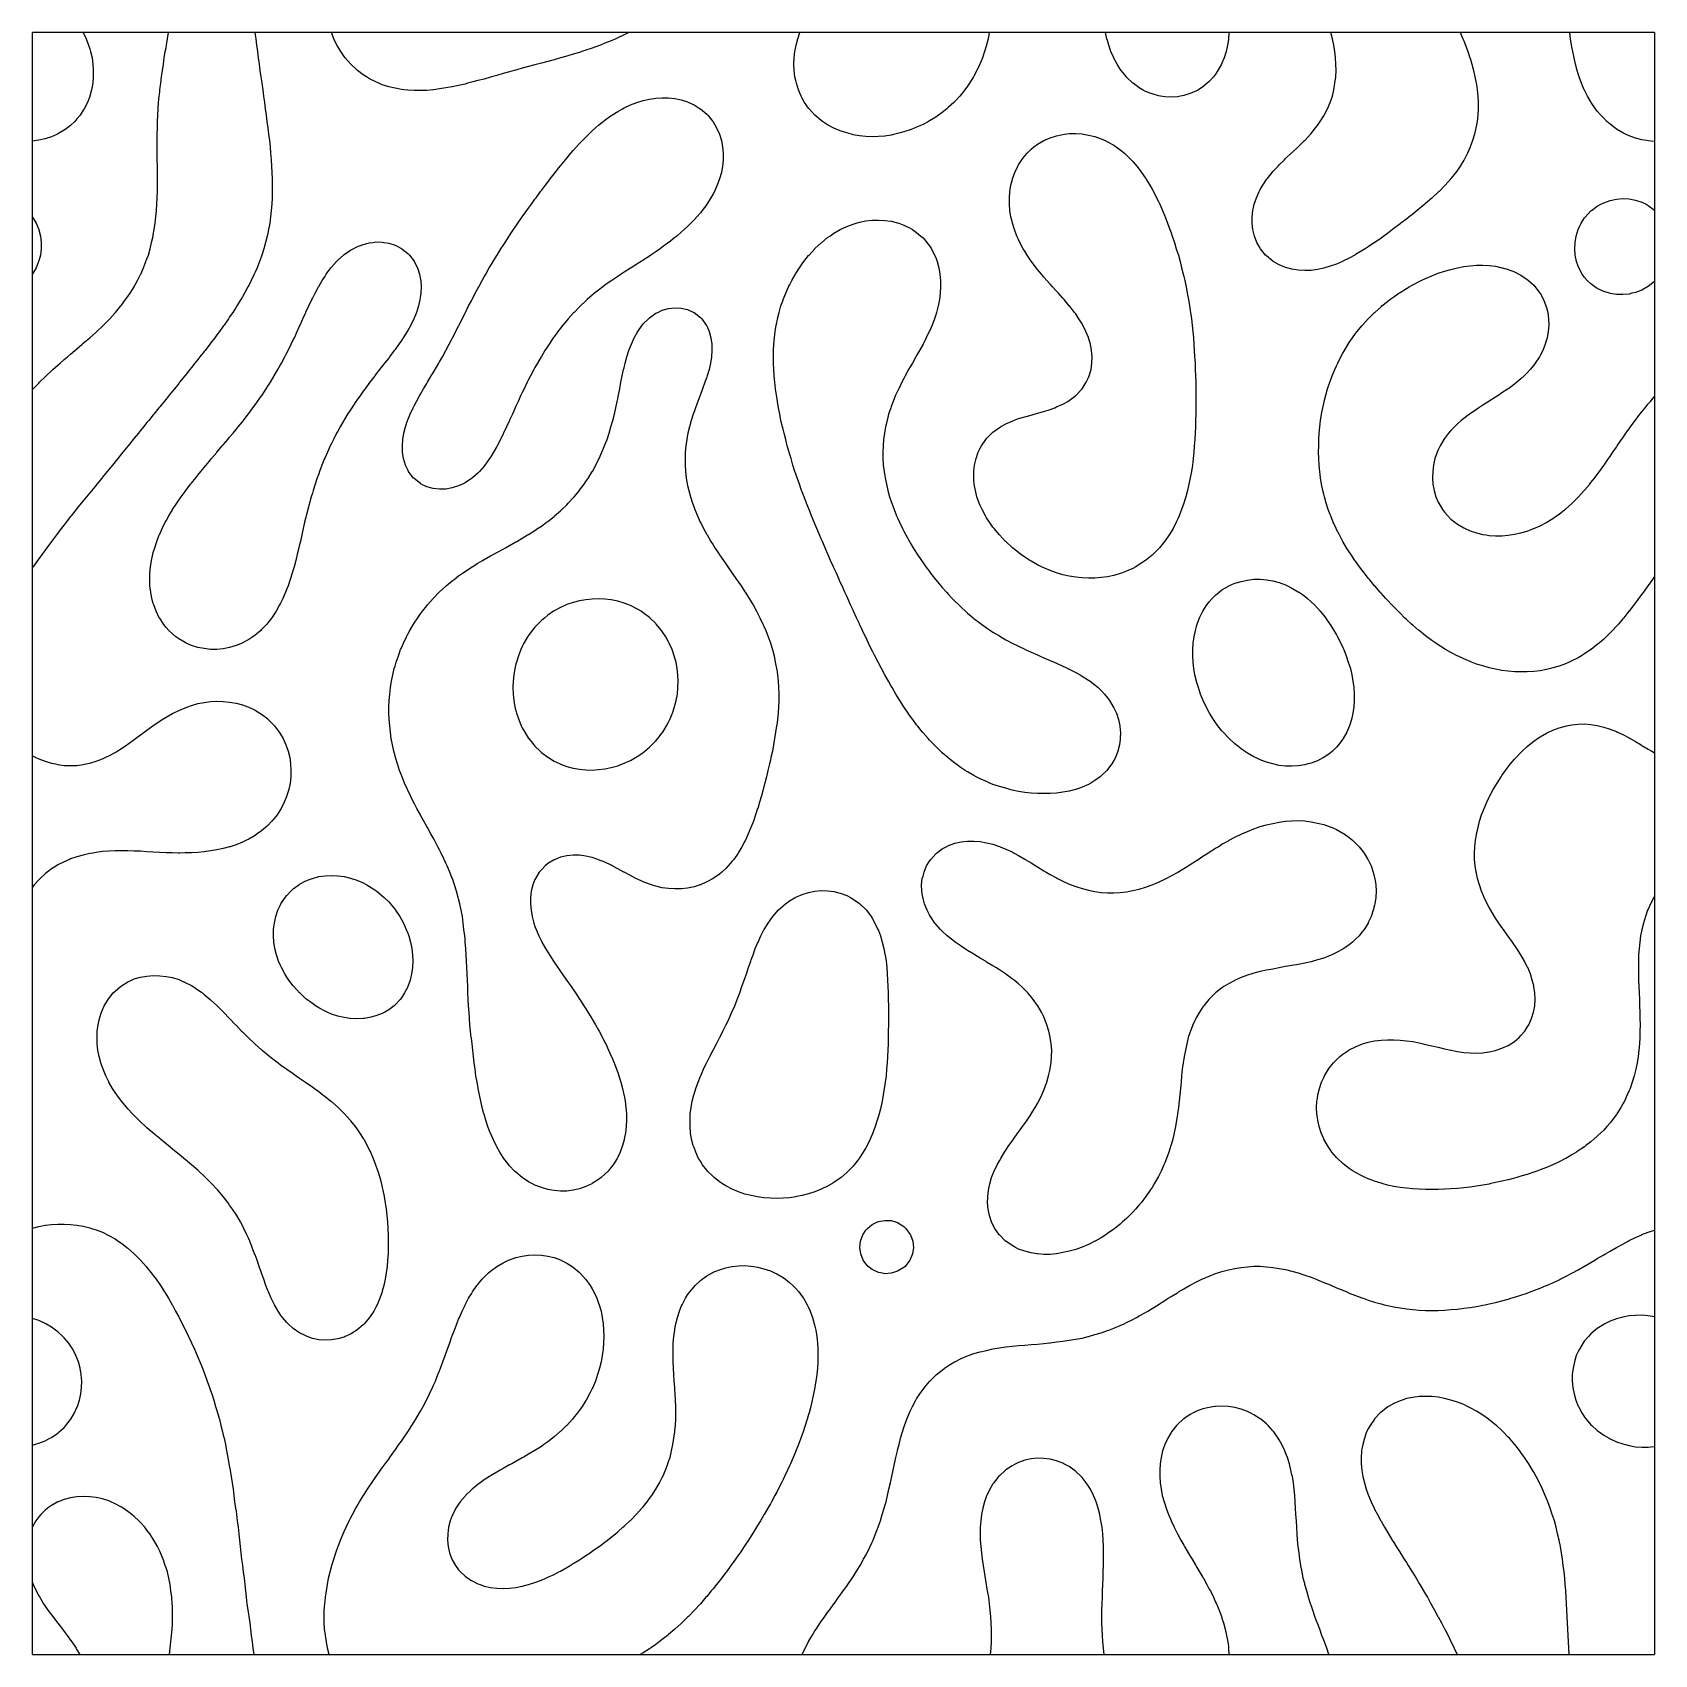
# Model space of a CAD drawing. Header units: metres. Extents: x 0 to 255, y 0 to 255.
import ezdxf

# ---------------------------------------------------------------- set-up
doc = ezdxf.new("R2010")
doc.units = ezdxf.units.M

msp = doc.modelspace()

# ---------------------------------------------------------------- linework, layer by layer
for points in [[(0, 198.85), (0.14, 199), (1, 199.88), (1.12, 200), (2, 200.86), (2.15, 201), (3, 201.79), (3.23, 202), (4, 202.69), (4.35, 203), (5, 203.57), (5.5, 204), (6, 204.43), (6.67, 205), (7, 205.28), (7.84, 206), (8, 206.14), (9, 207), (9, 207), (10, 207.9), (10.11, 208), (11, 208.84), (11.17, 209), (12, 209.84), (12.15, 210), (13, 210.93), (13.07, 211), (13.89, 212), (14, 212.13), (14.65, 213), (15, 213.48), (15.36, 214), (15.97, 215), (16, 215.04), (16.53, 216), (17, 216.94), (17.03, 217), (17.47, 218), (17.85, 219), (18, 219.41), (18.22, 220), (18.5, 221), (18.74, 222), (18.96, 223), (19, 223.19), (19.16, 224), (19.31, 225), (19.42, 226), (19.5, 227), (19.57, 228), (19.61, 229), (19.64, 230), (19.65, 231), (19.66, 232), (19.65, 233), (19.64, 234), (19.63, 235), (19.62, 236), (19.62, 237), (19.62, 238), (19.62, 239), (19.64, 240), (19.66, 241), (19.7, 242), (19.76, 243), (19.83, 244), (19.93, 245), (20, 245.59), (20.05, 246), (20.18, 247), (20.31, 248), (20.44, 249), (20.58, 250), (20.73, 251), (20.89, 252), (21, 252.57), (21.08, 253), (21.25, 254), (21.4, 255)], [(150.42, 255), (150.24, 254), (150, 253.04), (149.99, 253), (149.69, 252), (149.37, 251), (149, 250.11), (148.95, 250), (148.48, 249), (148, 248.11), (147.94, 248), (147.33, 247), (147, 246.54), (146.6, 246), (146, 245.26), (145.77, 245), (145, 244.17), (144.83, 244), (144, 243.23), (143.73, 243), (143, 242.42), (142.43, 242), (142, 241.69), (141, 241.09), (140.85, 241), (140, 240.54), (139, 240.09), (138.79, 240), (138, 239.68), (137, 239.37), (136, 239.1), (135.57, 239), (135, 238.87), (134, 238.72), (133, 238.64), (132, 238.61), (131, 238.65), (130, 238.75), (129, 238.93), (128.74, 239), (128, 239.2), (127, 239.51), (126, 239.93), (125.88, 240), (125, 240.48), (124.21, 241), (124, 241.16), (123, 242), (123, 242), (122.1, 243), (122, 243.12), (121.39, 244), (121, 244.68), (120.82, 245), (120.41, 246), (120.11, 247), (120, 247.45), (119.87, 248), (119.74, 249), (119.7, 250), (119.73, 251), (119.85, 252), (120, 252.76), (120.05, 253), (120.31, 254), (120.61, 255)], [(7.99, 255), (8, 254.98), (8.45, 254), (8.82, 253), (9, 252.44), (9.14, 252), (9.37, 251), (9.51, 250), (9.57, 249), (9.56, 248), (9.48, 247), (9.31, 246), (9.02, 245), (9, 244.94), (8.63, 244), (8.15, 243), (8, 242.77), (7.49, 242), (7, 241.4), (6.64, 241), (6, 240.39), (5.52, 240), (5, 239.62), (4, 239.04), (3.93, 239), (3, 238.58), (2, 238.27), (1, 238.05), (0.65, 238), (0, 237.91)], [(34.94, 255), (35, 254.62), (35.1, 254), (35.24, 253), (35.37, 252), (35.5, 251), (35.62, 250), (35.76, 249), (35.9, 248), (36, 247.37), (36.06, 247), (36.21, 246), (36.34, 245), (36.47, 244), (36.59, 243), (36.72, 242), (36.85, 241), (36.99, 240), (37, 239.93), (37.13, 239), (37.25, 238), (37.35, 237), (37.44, 236), (37.52, 235), (37.58, 234), (37.63, 233), (37.67, 232), (37.69, 231), (37.69, 230), (37.66, 229), (37.61, 228), (37.54, 227), (37.44, 226), (37.31, 225), (37.13, 224), (37, 223.45), (36.89, 223), (36.65, 222), (36.38, 221), (36.06, 220), (36, 219.85), (35.68, 219), (35.31, 218), (35, 217.32), (34.85, 217), (34.39, 216), (34, 215.24), (33.87, 215), (33.34, 214), (33, 213.43), (32.74, 213), (32.14, 212), (32, 211.79), (31.49, 211), (31, 210.28), (30.81, 210), (30.12, 209), (30, 208.83), (29.4, 208), (29, 207.47), (28.65, 207), (28, 206.14), (27.89, 206), (27.13, 205), (27, 204.84), (26.34, 204), (26, 203.57), (25.54, 203), (25, 202.32), (24.74, 202), (24, 201.08), (23.94, 201), (23.14, 200), (23, 199.83), (22.33, 199), (22, 198.6), (21.51, 198), (21, 197.37), (20.7, 197), (20, 196.14), (19.89, 196), (19.09, 195), (19, 194.89), (18.28, 194), (18, 193.66), (17.46, 193), (17, 192.43), (16.65, 192), (16, 191.2), (15.83, 191), (15.03, 190), (15, 189.97), (14.22, 189), (14, 188.74), (13.4, 188), (13, 187.52), (12.57, 187), (12, 186.3), (11.75, 186), (11, 185.07), (10.94, 185), (10.13, 184), (10, 183.84), (9.32, 183), (9, 182.62), (8.5, 182), (8, 181.39), (7.68, 181), (7, 180.14), (6.88, 180), (6.1, 179), (6, 178.88), (5.32, 178), (5, 177.6), (4.53, 177), (4, 176.31), (3.76, 176), (3.01, 175), (3, 174.98), (2.28, 174), (2, 173.63), (1.53, 173), (1, 172.27), (0.8, 172), (0.1, 171), (0, 170.87)], [(0, 0), (0, 255)], [(255, 255), (0, 255)], [(93.78, 255), (93, 254.6), (92, 254.14), (91.71, 254), (91, 253.68), (90, 253.29), (89.28, 253), (89, 252.88), (88, 252.53), (87, 252.21), (86.39, 252), (86, 251.87), (85, 251.57), (84, 251.29), (83.02, 251), (83, 250.99), (82, 250.7), (81, 250.45), (80, 250.18), (79.37, 250), (79, 249.89), (78, 249.62), (77, 249.37), (76, 249.09), (75.72, 249), (75, 248.79), (74, 248.52), (73, 248.25), (72.15, 248), (72, 247.95), (71, 247.67), (70, 247.42), (69, 247.16), (68.41, 247), (68, 246.89), (67, 246.65), (66, 246.46), (65, 246.28), (64, 246.12), (63.09, 246), (63, 245.99), (62, 245.89), (61, 245.85), (60, 245.85), (59, 245.92), (58.37, 246), (58, 246.05), (57, 246.23), (56, 246.47), (55, 246.77), (54.47, 247), (54, 247.21), (53, 247.69), (52.51, 248), (52, 248.33), (51.12, 249), (51, 249.1), (50.04, 250), (50, 250.04), (49.18, 251), (49, 251.24), (48.47, 252), (48, 252.78), (47.87, 253), (47.4, 254), (47, 254.97), (46.99, 255)], [(188.1, 255), (188.02, 254), (188, 253.9), (187.86, 253), (187.64, 252), (187.35, 251), (187, 250.19), (186.91, 250), (186.37, 249), (186, 248.46), (185.64, 248), (185, 247.3), (184.67, 247), (184, 246.46), (183.29, 246), (183, 245.83), (182, 245.4), (181, 245.1), (180.5, 245), (180, 244.9), (179, 244.83), (178, 244.88), (177.35, 245), (177, 245.06), (176, 245.34), (175, 245.73), (174.51, 246), (174, 246.3), (173.02, 247), (173, 247.02), (172, 247.96), (171.97, 248), (171.17, 249), (171, 249.24), (170.51, 250), (170, 250.97), (169.98, 251), (169.55, 252), (169.22, 253), (169, 253.71), (168.91, 254), (168.67, 255)], [(224.44, 255), (224.85, 254), (225, 253.67), (225.28, 253), (225.63, 252), (225.98, 251), (226, 250.94), (226.3, 250), (226.55, 249), (226.77, 248), (226.97, 247), (227, 246.83), (227.13, 246), (227.23, 245), (227.28, 244), (227.28, 243), (227.22, 242), (227.1, 241), (227, 240.48), (226.91, 240), (226.67, 239), (226.39, 238), (226.02, 237), (226, 236.96), (225.57, 236), (225.06, 235), (225, 234.9), (224.45, 234), (224, 233.35), (223.75, 233), (223, 232.04), (222.97, 232), (222.09, 231), (222, 230.9), (221.12, 230), (221, 229.88), (220.05, 229), (220, 228.95), (219, 228.09), (218.9, 228), (218, 227.26), (217.69, 227), (217, 226.45), (216.43, 226), (216, 225.66), (215.14, 225), (215, 224.89), (214, 224.16), (213.8, 224), (213, 223.41), (212.44, 223), (212, 222.68), (211.03, 222), (211, 221.98), (210, 221.32), (209.53, 221), (209, 220.66), (208, 220.07), (207.88, 220), (207, 219.51), (206, 219.03), (205.95, 219), (205, 218.59), (204, 218.25), (203.18, 218), (203, 217.94), (202, 217.73), (201, 217.6), (200, 217.57), (199, 217.62), (198, 217.77), (197.19, 218), (197, 218.06), (196, 218.46), (195.07, 219), (195, 219.04), (194, 219.86), (193.86, 220), (193.06, 221), (193, 221.09), (192.49, 222), (192.11, 223), (192, 223.39), (191.84, 224), (191.72, 225), (191.72, 226), (191.83, 227), (192, 227.72), (192.07, 228), (192.4, 229), (192.82, 230), (193, 230.31), (193.41, 231), (194, 231.88), (194.09, 232), (194.89, 233), (195, 233.12), (195.82, 234), (196, 234.18), (196.83, 235), (197, 235.16), (197.9, 236), (198, 236.1), (198.96, 237), (199, 237.04), (199.97, 238), (200, 238.03), (200.9, 239), (201, 239.12), (201.72, 240), (202, 240.37), (202.45, 241), (203, 241.89), (203.07, 242), (203.57, 243), (204, 244), (204, 244), (204.35, 245), (204.59, 246), (204.76, 247), (204.88, 248), (204.93, 249), (204.92, 250), (204.84, 251), (204.72, 252), (204.56, 253), (204.35, 254), (204.09, 255)], [(255, 237.88), (254, 237.96), (253.77, 238), (253, 238.14), (252, 238.39), (251, 238.73), (250.45, 239), (250, 239.23), (249, 239.81), (248.74, 240), (248, 240.57), (247.51, 241), (247, 241.5), (246.53, 242), (246, 242.64), (245.72, 243), (245.05, 244), (245, 244.07), (244.46, 245), (244, 245.92), (243.96, 246), (243.53, 247), (243.17, 248), (243, 248.5), (242.83, 249), (242.56, 250), (242.34, 251), (242.14, 252), (242, 252.76), (241.95, 253), (241.8, 254), (241.68, 255)], [(255, 255), (255, 0)], [(62, 183.57), (61.13, 184), (61, 184.08), (60, 184.86), (59.87, 185), (59.13, 186), (59, 186.24), (58.63, 187), (58.35, 188), (58.2, 189), (58.16, 190), (58.23, 191), (58.39, 192), (58.62, 193), (58.96, 194), (59, 194.09), (59.38, 195), (59.83, 196), (60, 196.31), (60.37, 197), (60.91, 198), (61, 198.14), (61.5, 199), (62, 199.83), (62.11, 200), (62.69, 201), (63, 201.5), (63.31, 202), (63.87, 203), (64, 203.22), (64.45, 204), (65, 205), (65, 205), (65.53, 206), (66, 206.89), (66.06, 207), (66.56, 208), (67, 208.86), (67.08, 209), (67.57, 210), (68, 210.85), (68.08, 211), (68.57, 212), (69, 212.83), (69.1, 213), (69.6, 214), (70, 214.73), (70.15, 215), (70.68, 216), (71, 216.56), (71.26, 217), (71.82, 218), (72, 218.3), (72.42, 219), (73, 219.95), (73.03, 220), (73.65, 221), (74, 221.53), (74.31, 222), (74.95, 223), (75, 223.07), (75.62, 224), (76, 224.54), (76.32, 225), (77, 225.99), (77.01, 226), (77.71, 227), (78, 227.4), (78.44, 228), (79, 228.78), (79.17, 229), (79.89, 230), (80, 230.14), (80.64, 231), (81, 231.47), (81.41, 232), (82, 232.76), (82.19, 233), (82.98, 234), (83, 234.03), (83.79, 235), (84, 235.25), (84.63, 236), (85, 236.42), (85.52, 237), (86, 237.52), (86.45, 238), (87, 238.56), (87.45, 239), (88, 239.53), (88.52, 240), (89, 240.42), (89.71, 241), (90, 241.23), (91, 241.94), (91.09, 242), (92, 242.58), (92.75, 243), (93, 243.14), (94, 243.6), (95, 243.99), (95.02, 244), (96, 244.31), (97, 244.52), (98, 244.66), (99, 244.72), (100, 244.7), (101, 244.59), (102, 244.4), (103, 244.07), (103.16, 244), (104, 243.6), (104.99, 243), (105, 242.99), (106, 242.15), (106.15, 242), (106.96, 241), (107, 240.94), (107.56, 240), (108, 239), (108, 239), (108.32, 238), (108.49, 237), (108.57, 236), (108.56, 235), (108.47, 234), (108.3, 233), (108.01, 232), (108, 231.97), (107.64, 231), (107.21, 230), (107, 229.62), (106.65, 229), (106.02, 228), (106, 227.97), (105.29, 227), (105, 226.65), (104.44, 226), (104, 225.52), (103.5, 225), (103, 224.51), (102.46, 224), (102, 223.59), (101.31, 223), (101, 222.74), (100.05, 222), (100, 221.96), (99, 221.24), (98.68, 221), (98, 220.52), (97.22, 220), (97, 219.84), (96, 219.21), (95.68, 219), (95, 218.56), (94.12, 218), (94, 217.92), (93, 217.3), (92.56, 217), (92, 216.63), (91.06, 216), (91, 215.95), (90, 215.26), (89.66, 215), (89, 214.5), (88.38, 214), (88, 213.68), (87.2, 213), (87, 212.81), (86.13, 212), (86, 211.87), (85.15, 211), (85, 210.85), (84.24, 210), (84, 209.72), (83.4, 209), (83, 208.5), (82.61, 208), (82, 207.16), (81.88, 207), (81.22, 206), (81, 205.68), (80.56, 205), (80, 204.08), (79.95, 204), (79.38, 203), (79, 202.34), (78.81, 202), (78.3, 201), (78, 200.44), (77.76, 200), (77.29, 199), (77, 198.41), (76.8, 198), (76.35, 197), (76, 196.25), (75.88, 196), (75.44, 195), (75, 194.03), (74.98, 194), (74.53, 193), (74.06, 192), (74, 191.88), (73.56, 191), (73.05, 190), (73, 189.91), (72.48, 189), (72, 188.24), (71.84, 188), (71.13, 187), (71, 186.84), (70.26, 186), (70, 185.73), (69.18, 185), (69, 184.86), (68, 184.21), (67.62, 184), (67, 183.7), (66, 183.39), (65, 183.21), (64, 183.18), (63, 183.29), (62, 183.57)], [(162, 169.73), (161.13, 170), (161, 170.04), (160, 170.4), (159, 170.81), (158.63, 171), (158, 171.32), (157, 171.87), (156.8, 172), (156, 172.52), (155.32, 173), (155, 173.25), (154.06, 174), (154, 174.05), (153, 174.96), (152.96, 175), (152, 176), (152, 176), (151.18, 177), (151, 177.22), (150.44, 178), (150, 178.68), (149.8, 179), (149.28, 180), (149, 180.61), (148.82, 181), (148.48, 182), (148.24, 183), (148.06, 184), (148, 184.64), (147.97, 185), (147.98, 186), (148, 186.13), (148.11, 187), (148.34, 188), (148.67, 189), (149, 189.66), (149.19, 190), (149.87, 191), (150, 191.15), (150.83, 192), (151, 192.15), (152, 192.88), (152.19, 193), (153, 193.46), (154, 193.9), (154.24, 194), (155, 194.29), (156, 194.59), (157, 194.86), (157.46, 195), (158, 195.16), (159, 195.43), (160, 195.73), (160.7, 196), (161, 196.12), (162, 196.57), (162.75, 197), (163, 197.16), (164, 197.91), (164.09, 198), (165, 198.99), (165.01, 199), (165.65, 200), (166, 200.74), (166.12, 201), (166.41, 202), (166.55, 203), (166.58, 204), (166.51, 205), (166.33, 206), (166.03, 207), (166, 207.07), (165.62, 208), (165.13, 209), (165, 209.21), (164.51, 210), (164, 210.74), (163.8, 211), (163.03, 212), (163, 212.04), (162.19, 213), (162, 213.21), (161.29, 214), (161, 214.32), (160.38, 215), (160, 215.42), (159.48, 216), (159, 216.55), (158.61, 217), (158, 217.75), (157.79, 218), (157.05, 219), (157, 219.07), (156.37, 220), (156, 220.59), (155.75, 221), (155.23, 222), (155, 222.47), (154.75, 223), (154.39, 224), (154.08, 225), (154, 225.3), (153.82, 226), (153.66, 227), (153.59, 228), (153.58, 229), (153.65, 230), (153.81, 231), (154, 231.71), (154.08, 232), (154.43, 233), (154.9, 234), (155, 234.17), (155.53, 235), (156, 235.6), (156.35, 236), (157, 236.63), (157.44, 237), (158, 237.42), (158.99, 238), (159, 238), (160, 238.45), (161, 238.75), (162, 238.97), (162.26, 239), (163, 239.09), (164, 239.12), (165, 239.04), (165.21, 239), (166, 238.86), (167, 238.62), (168, 238.29), (168.61, 238), (169, 237.81), (170, 237.26), (170.38, 237), (171, 236.55), (171.67, 236), (172, 235.7), (172.71, 235), (173, 234.69), (173.6, 234), (174, 233.49), (174.37, 233), (175, 232.07), (175.05, 232), (175.64, 231), (176, 230.38), (176.22, 230), (176.71, 229), (177, 228.41), (177.21, 228), (177.63, 227), (178, 226.14), (178.06, 226), (178.45, 225), (178.81, 224), (179, 223.5), (179.19, 223), (179.51, 222), (179.81, 221), (180, 220.42), (180.14, 220), (180.41, 219), (180.66, 218), (180.9, 217), (181, 216.62), (181.16, 216), (181.36, 215), (181.54, 214), (181.71, 213), (181.88, 212), (182, 211.28), (182.05, 211), (182.19, 210), (182.31, 209), (182.41, 208), (182.5, 207), (182.58, 206), (182.64, 205), (182.7, 204), (182.76, 203), (182.8, 202), (182.84, 201), (182.87, 200), (182.89, 199), (182.9, 198), (182.91, 197), (182.9, 196), (182.88, 195), (182.85, 194), (182.81, 193), (182.77, 192), (182.71, 191), (182.64, 190), (182.55, 189), (182.46, 188), (182.34, 187), (182.19, 186), (182, 185), (182, 184.98), (181.79, 184), (181.57, 183), (181.32, 182), (181.01, 181), (181, 180.98), (180.65, 180), (180.27, 179), (180, 178.41), (179.8, 178), (179.3, 177), (179, 176.51), (178.68, 176), (178, 175.02), (177.98, 175), (177.17, 174), (177, 173.82), (176.19, 173), (176, 172.83), (175, 172.01), (174.98, 172), (174, 171.34), (173.43, 171), (173, 170.75), (172, 170.31), (171.2, 170), (171, 169.92), (170, 169.62), (169, 169.42), (168, 169.29), (167, 169.21), (166, 169.2), (165, 169.24), (164, 169.35), (163, 169.51), (162, 169.73)], [(255, 215.87), (254, 215.08), (253.88, 215), (253, 214.51), (252, 214.14), (251.45, 214), (251, 213.88), (250, 213.78), (249, 213.81), (248, 213.98), (247.94, 214), (247, 214.29), (246, 214.75), (245.62, 215), (245, 215.46), (244.42, 216), (244, 216.49), (243.62, 217), (243.1, 218), (243, 218.24), (242.72, 219), (242.52, 220), (242.45, 221), (242.5, 222), (242.66, 223), (242.99, 224), (243, 224.03), (243.46, 225), (244, 225.83), (244.13, 226), (245, 226.94), (245.07, 227), (246, 227.69), (246.55, 228), (247, 228.24), (248, 228.58), (249, 228.79), (250, 228.87), (251, 228.82), (252, 228.64), (253, 228.34), (253.66, 228), (254, 227.81), (255, 227.08)], [(0, 225.96), (0.58, 225), (0.99, 224), (1, 223.97), (1.27, 223), (1.38, 222), (1.38, 221), (1.25, 220), (1, 219.1), (0.97, 219), (0.56, 218), (0, 217.05)], [(154, 135.9), (153.65, 136), (153, 136.18), (152, 136.47), (151, 136.8), (150.53, 137), (150, 137.23), (149, 137.66), (148.36, 138), (148, 138.2), (147, 138.75), (146.62, 139), (146, 139.41), (145.17, 140), (145, 140.13), (144, 140.9), (143.89, 141), (143, 141.77), (142.75, 142), (142, 142.73), (141.73, 143), (141, 143.77), (140.79, 144), (140, 144.92), (139.93, 145), (139.13, 146), (139, 146.17), (138.38, 147), (138, 147.51), (137.65, 148), (137, 148.97), (136.98, 149), (136.34, 150), (136, 150.54), (135.71, 151), (135.13, 152), (135, 152.22), (134.55, 153), (134, 154), (134, 154), (133.47, 155), (133, 155.89), (132.94, 156), (132.44, 157), (132, 157.86), (131.92, 158), (131.44, 159), (131, 159.91), (130.95, 160), (130.48, 161), (130.01, 162), (130, 162.02), (129.54, 163), (129.09, 164), (129, 164.18), (128.62, 165), (128.18, 166), (128, 166.37), (127.7, 167), (127.27, 168), (127, 168.58), (126.8, 169), (126.38, 170), (126, 170.82), (125.91, 171), (125.48, 172), (125.04, 173), (125, 173.09), (124.6, 174), (124.18, 175), (124, 175.39), (123.73, 176), (123.33, 177), (123, 177.75), (122.89, 178), (122.49, 179), (122.09, 180), (122, 180.21), (121.68, 181), (121.31, 182), (121, 182.8), (120.92, 183), (120.56, 184), (120.23, 185), (120, 185.63), (119.87, 186), (119.55, 187), (119.26, 188), (119, 188.82), (118.94, 189), (118.65, 190), (118.41, 191), (118.16, 192), (118, 192.61), (117.9, 193), (117.67, 194), (117.48, 195), (117.3, 196), (117.13, 197), (117, 197.73), (116.95, 198), (116.8, 199), (116.69, 200), (116.6, 201), (116.54, 202), (116.5, 203), (116.48, 204), (116.5, 205), (116.55, 206), (116.63, 207), (116.75, 208), (116.92, 209), (117, 209.34), (117.15, 210), (117.4, 211), (117.67, 212), (118, 212.92), (118.03, 213), (118.43, 214), (118.86, 215), (119, 215.27), (119.38, 216), (119.93, 217), (120, 217.11), (120.56, 218), (121, 218.62), (121.28, 219), (122, 219.91), (122.08, 220), (122.99, 221), (123, 221.01), (124, 221.94), (124.07, 222), (125, 222.74), (125.36, 223), (126, 223.43), (126.99, 224), (127, 224.01), (128, 224.48), (129, 224.85), (129.48, 225), (130, 225.16), (131, 225.37), (132, 225.48), (133, 225.51), (134, 225.46), (135, 225.33), (136, 225.08), (136.21, 225), (137, 224.71), (138, 224.24), (138.37, 224), (139, 223.57), (139.68, 223), (140, 222.69), (140.62, 222), (141, 221.48), (141.33, 221), (141.83, 220), (142, 219.6), (142.24, 219), (142.5, 218), (142.67, 217), (142.75, 216), (142.76, 215), (142.7, 214), (142.58, 213), (142.39, 212), (142.13, 211), (142, 210.61), (141.79, 210), (141.43, 209), (141, 208.02), (140.99, 208), (140.51, 207), (140, 206), (140, 206), (139.46, 205), (139, 204.2), (138.88, 204), (138.33, 203), (138, 202.44), (137.74, 202), (137.21, 201), (137, 200.62), (136.66, 200), (136.19, 199), (136, 198.62), (135.7, 198), (135.31, 197), (135, 196.2), (134.92, 196), (134.6, 195), (134.34, 194), (134.12, 193), (134, 192.39), (133.92, 192), (133.79, 191), (133.71, 190), (133.68, 189), (133.7, 188), (133.76, 187), (133.87, 186), (134, 185.28), (134.05, 185), (134.25, 184), (134.48, 183), (134.75, 182), (135, 181.28), (135.1, 181), (135.46, 180), (135.85, 179), (136, 178.68), (136.32, 178), (136.78, 177), (137, 176.59), (137.32, 176), (137.85, 175), (138, 174.76), (138.46, 174), (139, 173.13), (139.09, 173), (139.74, 172), (140, 171.63), (140.45, 171), (141, 170.25), (141.19, 170), (141.96, 169), (142, 168.96), (142.79, 168), (143, 167.75), (143.67, 167), (144, 166.64), (144.6, 166), (145, 165.6), (145.61, 165), (146, 164.63), (146.69, 164), (147, 163.72), (147.87, 163), (148, 162.89), (149, 162.13), (149.17, 162), (150, 161.41), (150.6, 161), (151, 160.73), (152, 160.13), (152.21, 160), (153, 159.54), (154, 159.01), (154.02, 159), (155, 158.5), (156, 158.03), (156.06, 158), (157, 157.57), (158, 157.14), (158.31, 157), (159, 156.69), (160, 156.29), (160.63, 156), (161, 155.83), (162, 155.4), (162.82, 155), (163, 154.91), (164, 154.4), (164.7, 154), (165, 153.82), (166, 153.19), (166.26, 153), (167, 152.44), (167.51, 152), (168, 151.53), (168.51, 151), (169, 150.4), (169.31, 150), (169.91, 149), (170, 148.83), (170.39, 148), (170.71, 147), (170.92, 146), (171, 145.28), (171.03, 145), (171.01, 144), (171, 143.92), (170.87, 143), (170.61, 142), (170.24, 141), (170, 140.57), (169.66, 140), (169, 139.12), (168.89, 139), (168, 138.13), (167.85, 138), (167, 137.39), (166.36, 137), (166, 136.79), (165, 136.37), (164, 136.01), (163.96, 136), (163, 135.73), (162, 135.55), (161, 135.43), (160, 135.36), (159, 135.34), (158, 135.37), (157, 135.43), (156, 135.54), (155, 135.69), (154, 135.9)], [(25, 158.63), (24.17, 159), (24, 159.08), (23, 159.66), (22.54, 160), (22, 160.45), (21.43, 161), (21, 161.48), (20.59, 162), (20, 162.9), (19.94, 163), (19.45, 164), (19.08, 165), (19, 165.24), (18.77, 166), (18.59, 167), (18.48, 168), (18.45, 169), (18.47, 170), (18.56, 171), (18.71, 172), (18.93, 173), (19, 173.22), (19.23, 174), (19.55, 175), (19.93, 176), (20, 176.14), (20.39, 177), (20.88, 178), (21, 178.21), (21.44, 179), (22, 179.93), (22.04, 180), (22.68, 181), (23, 181.46), (23.38, 182), (24, 182.85), (24.11, 183), (24.86, 184), (25, 184.17), (25.66, 185), (26, 185.42), (26.48, 186), (27, 186.62), (27.32, 187), (28, 187.81), (28.16, 188), (29, 188.99), (29.01, 189), (29.85, 190), (30, 190.17), (30.69, 191), (31, 191.36), (31.53, 192), (32, 192.57), (32.36, 193), (33, 193.81), (33.16, 194), (33.92, 195), (34, 195.11), (34.67, 196), (35, 196.45), (35.4, 197), (36, 197.86), (36.1, 198), (36.75, 199), (37, 199.38), (37.4, 200), (38, 201), (38, 201), (38.58, 202), (39, 202.74), (39.15, 203), (39.67, 204), (40, 204.63), (40.2, 205), (40.67, 206), (41, 206.67), (41.17, 207), (41.61, 208), (42, 208.83), (42.08, 209), (42.53, 210), (42.98, 211), (43, 211.04), (43.45, 212), (43.91, 213), (44, 213.16), (44.43, 214), (44.95, 215), (45, 215.08), (45.54, 216), (46, 216.71), (46.2, 217), (46.93, 218), (47, 218.08), (47.81, 219), (48, 219.19), (48.9, 220), (49, 220.08), (50, 220.77), (50.4, 221), (51, 221.32), (52, 221.68), (53, 221.93), (53.53, 222), (54, 222.06), (55, 222.04), (55.23, 222), (56, 221.87), (57, 221.56), (58, 221.06), (58.08, 221), (59, 220.27), (59.26, 220), (60, 219.02), (60.02, 219), (60.51, 218), (60.83, 217), (61, 216.14), (61.03, 216), (61.1, 215), (61.06, 214), (61, 213.63), (60.9, 213), (60.67, 212), (60.37, 211), (60, 210.1), (59.96, 210), (59.48, 209), (59, 208.15), (58.91, 208), (58.3, 207), (58, 206.56), (57.61, 206), (57, 205.15), (56.88, 205), (56.14, 204), (56, 203.82), (55.37, 203), (55, 202.54), (54.58, 202), (54, 201.26), (53.8, 201), (53.04, 200), (53, 199.95), (52.3, 199), (52, 198.6), (51.56, 198), (51, 197.2), (50.86, 197), (50.21, 196), (50, 195.69), (49.55, 195), (49, 194.09), (48.94, 194), (48.37, 193), (48, 192.34), (47.81, 192), (47.31, 191), (47, 190.39), (46.8, 190), (46.36, 189), (46, 188.19), (45.91, 188), (45.51, 187), (45.14, 186), (45, 185.63), (44.76, 185), (44.45, 184), (44.14, 183), (44, 182.56), (43.82, 182), (43.55, 181), (43.31, 180), (43.05, 179), (43, 178.8), (42.79, 178), (42.57, 177), (42.36, 176), (42.13, 175), (42, 174.49), (41.87, 174), (41.64, 173), (41.41, 172), (41.15, 171), (41, 170.53), (40.83, 170), (40.53, 169), (40.2, 168), (40, 167.51), (39.79, 167), (39.37, 166), (39, 165.26), (38.86, 165), (38.31, 164), (38, 163.53), (37.63, 163), (37, 162.19), (36.84, 162), (36, 161.12), (35.88, 161), (35, 160.26), (34.65, 160), (34, 159.56), (33, 159.02), (32.95, 159), (32, 158.6), (31, 158.32), (30, 158.12), (29, 158.02), (28, 158.02), (27, 158.13), (26, 158.33), (25, 158.63)], [(255, 169.47), (254.66, 169), (254, 168.07), (253.95, 168), (253.24, 167), (253, 166.68), (252.5, 166), (252, 165.33), (251.74, 165), (251, 164.03), (250.97, 164), (250.17, 163), (250, 162.8), (249.32, 162), (249, 161.65), (248.39, 161), (248, 160.6), (247.39, 160), (247, 159.63), (246.28, 159), (246, 158.76), (245.01, 158), (245, 157.99), (244, 157.32), (243.49, 157), (243, 156.7), (242, 156.21), (241.57, 156), (241, 155.74), (240, 155.39), (239, 155.09), (238.65, 155), (238, 154.83), (237, 154.66), (236, 154.54), (235, 154.48), (234, 154.47), (233, 154.5), (232, 154.58), (231, 154.7), (230, 154.89), (229.55, 155), (229, 155.14), (228, 155.41), (227, 155.71), (226.24, 156), (226, 156.1), (225, 156.51), (224, 156.98), (223.97, 157), (223, 157.51), (222.15, 158), (222, 158.09), (221, 158.71), (220.59, 159), (220, 159.42), (219.21, 160), (219, 160.17), (218, 160.96), (217.95, 161), (217, 161.81), (216.79, 162), (216, 162.73), (215.71, 163), (215, 163.69), (214.69, 164), (214, 164.7), (213.71, 165), (213, 165.76), (212.77, 166), (212, 166.86), (211.88, 167), (211.02, 168), (211, 168.02), (210.19, 169), (210, 169.23), (209.39, 170), (209, 170.5), (208.62, 171), (208, 171.86), (207.89, 172), (207.23, 173), (207, 173.34), (206.58, 174), (206, 174.98), (205.99, 175), (205.45, 176), (205, 176.88), (204.94, 177), (204.49, 178), (204.09, 179), (204, 179.21), (203.7, 180), (203.4, 181), (203.12, 182), (203, 182.43), (202.85, 183), (202.65, 184), (202.49, 185), (202.37, 186), (202.28, 187), (202.22, 188), (202.19, 189), (202.2, 190), (202.23, 191), (202.29, 192), (202.38, 193), (202.5, 194), (202.65, 195), (202.83, 196), (203, 196.68), (203.08, 197), (203.34, 198), (203.61, 199), (203.95, 200), (204, 200.13), (204.33, 201), (204.72, 202), (205, 202.6), (205.19, 203), (205.68, 204), (206, 204.58), (206.25, 205), (206.84, 206), (207, 206.24), (207.52, 207), (208, 207.65), (208.27, 208), (209, 208.9), (209.09, 209), (210, 210), (210, 210), (211, 210.99), (211.01, 211), (212, 211.88), (212.14, 212), (213, 212.69), (213.39, 213), (214, 213.45), (214.8, 214), (215, 214.14), (216, 214.75), (216.42, 215), (217, 215.34), (218, 215.85), (218.3, 216), (219, 216.34), (220, 216.75), (220.62, 217), (221, 217.16), (222, 217.48), (223, 217.75), (224, 218), (224, 218), (225, 218.2), (226, 218.33), (227, 218.4), (228, 218.41), (229, 218.36), (230, 218.24), (231, 218.02), (231.08, 218), (232, 217.72), (233, 217.35), (233.68, 217), (234, 216.82), (235, 216.17), (235.2, 216), (236, 215.26), (236.24, 215), (236.99, 214), (237, 213.99), (237.54, 213), (237.92, 212), (238, 211.74), (238.2, 211), (238.34, 210), (238.37, 209), (238.29, 208), (238.11, 207), (238, 206.66), (237.8, 206), (237.42, 205), (237, 204.19), (236.89, 204), (236.25, 203), (236, 202.67), (235.45, 202), (235, 201.51), (234.49, 201), (234, 200.55), (233.35, 200), (233, 199.72), (232.02, 199), (232, 198.98), (231, 198.32), (230.53, 198), (230, 197.66), (229, 197.04), (228.94, 197), (228, 196.41), (227.37, 196), (227, 195.75), (226, 195.07), (225.9, 195), (225, 194.31), (224.62, 194), (224, 193.45), (223.54, 193), (223, 192.43), (222.62, 192), (222, 191.17), (221.88, 191), (221.3, 190), (221, 189.4), (220.81, 189), (220.48, 188), (220.26, 187), (220.13, 186), (220.1, 185), (220.17, 184), (220.35, 183), (220.64, 182), (221, 181.18), (221.09, 181), (221.68, 180), (222, 179.58), (222.5, 179), (223, 178.5), (223.6, 178), (224, 177.7), (225, 177.11), (225.22, 177), (226, 176.64), (227, 176.32), (228, 176.09), (228.52, 176), (229, 175.92), (230, 175.85), (231, 175.86), (232, 175.95), (232.28, 176), (233, 176.12), (234, 176.35), (235, 176.62), (235.99, 177), (236, 177.01), (237, 177.45), (238, 177.98), (238.04, 178), (239, 178.58), (239.6, 179), (240, 179.29), (240.91, 180), (241, 180.08), (242, 180.96), (242.05, 181), (243, 181.94), (243.05, 182), (243.96, 183), (244, 183.04), (244.8, 184), (245, 184.24), (245.59, 185), (246, 185.53), (246.35, 186), (247, 186.91), (247.07, 187), (247.75, 188), (248, 188.35), (248.45, 189), (249, 189.8), (249.14, 190), (249.81, 191), (250, 191.27), (250.51, 192), (251, 192.69), (251.23, 193), (251.94, 194), (252, 194.07), (252.7, 195), (253, 195.38), (253.5, 196), (254, 196.6), (254.34, 197), (255, 197.76)], [(82, 72.93), (81.64, 73), (81, 73.13), (80, 73.41), (79, 73.79), (78.6, 74), (78, 74.33), (77, 74.98), (76.98, 75), (76, 75.81), (75.8, 76), (75, 76.85), (74.87, 77), (74.11, 78), (74, 78.15), (73.45, 79), (73, 79.79), (72.88, 80), (72.41, 81), (72, 81.95), (71.98, 82), (71.6, 83), (71.29, 84), (71, 84.94), (70.98, 85), (70.71, 86), (70.48, 87), (70.28, 88), (70.09, 89), (70, 89.43), (69.89, 90), (69.72, 91), (69.58, 92), (69.46, 93), (69.34, 94), (69.22, 95), (69.11, 96), (69, 96.89), (68.99, 97), (68.88, 98), (68.78, 99), (68.7, 100), (68.63, 101), (68.57, 102), (68.51, 103), (68.46, 104), (68.42, 105), (68.38, 106), (68.34, 107), (68.29, 108), (68.25, 109), (68.2, 110), (68.13, 111), (68.05, 112), (68, 112.53), (67.95, 113), (67.84, 114), (67.72, 115), (67.58, 116), (67.41, 117), (67.21, 118), (67, 118.8), (66.95, 119), (66.66, 120), (66.37, 121), (66.01, 122), (66, 122.02), (65.61, 123), (65.21, 124), (65, 124.43), (64.73, 125), (64.26, 126), (64, 126.49), (63.73, 127), (63.21, 128), (63, 128.37), (62.64, 129), (62.1, 130), (62, 130.17), (61.53, 131), (61, 131.96), (60.98, 132), (60.44, 133), (60, 133.84), (59.91, 134), (59.42, 135), (59, 135.87), (58.94, 136), (58.5, 137), (58.1, 138), (58, 138.24), (57.7, 139), (57.39, 140), (57.08, 141), (57, 141.29), (56.8, 142), (56.58, 143), (56.41, 144), (56.27, 145), (56.16, 146), (56.09, 147), (56.05, 148), (56.05, 149), (56.1, 150), (56.19, 151), (56.31, 152), (56.46, 153), (56.64, 154), (56.89, 155), (57, 155.36), (57.2, 156), (57.52, 157), (57.88, 158), (58, 158.25), (58.33, 159), (58.79, 160), (59, 160.39), (59.34, 161), (59.91, 162), (60, 162.13), (60.57, 163), (61, 163.6), (61.3, 164), (62, 164.88), (62.1, 165), (62.98, 166), (63, 166.03), (63.95, 167), (64, 167.04), (65, 167.96), (65.05, 168), (66, 168.79), (66.27, 169), (67, 169.56), (67.61, 170), (68, 170.28), (69, 170.92), (69.12, 171), (70, 171.55), (70.76, 172), (71, 172.15), (72, 172.7), (72.53, 173), (73, 173.27), (74, 173.79), (74.36, 174), (75, 174.36), (76, 174.9), (76.16, 175), (77, 175.49), (77.85, 176), (78, 176.09), (79, 176.71), (79.42, 177), (80, 177.4), (80.82, 178), (81, 178.14), (82, 178.92), (82.09, 179), (83, 179.79), (83.23, 180), (84, 180.75), (84.24, 181), (85, 181.82), (85.16, 182), (85.98, 183), (86, 183.03), (86.72, 184), (87, 184.4), (87.41, 185), (88, 185.97), (88.02, 186), (88.57, 187), (89, 187.85), (89.08, 188), (89.53, 189), (89.93, 190), (90, 190.16), (90.33, 191), (90.64, 192), (90.95, 193), (91, 193.17), (91.24, 194), (91.48, 195), (91.7, 196), (91.91, 197), (92, 197.39), (92.14, 198), (92.33, 199), (92.51, 200), (92.7, 201), (92.92, 202), (93, 202.29), (93.19, 203), (93.45, 204), (93.75, 205), (94, 205.65), (94.15, 206), (94.58, 207), (95, 207.74), (95.16, 208), (95.86, 209), (96, 209.17), (96.82, 210), (97, 210.16), (98, 210.85), (98.29, 211), (99, 211.34), (100, 211.61), (101, 211.72), (102, 211.66), (103, 211.44), (103.96, 211), (104, 210.98), (105, 210.21), (105.21, 210), (105.93, 209), (106, 208.86), (106.4, 208), (106.65, 207), (106.78, 206), (106.81, 205), (106.73, 204), (106.58, 203), (106.36, 202), (106.07, 201), (106, 200.82), (105.71, 200), (105.36, 199), (105, 198.08), (104.96, 198), (104.58, 197), (104.23, 196), (104, 195.38), (103.86, 195), (103.55, 194), (103.29, 193), (103.05, 192), (103, 191.74), (102.85, 191), (102.71, 190), (102.62, 189), (102.59, 188), (102.6, 187), (102.66, 186), (102.77, 185), (102.95, 184), (103, 183.8), (103.19, 183), (103.44, 182), (103.74, 181), (104, 180.32), (104.13, 180), (104.53, 179), (104.99, 178), (105, 177.99), (105.5, 177), (106, 176.1), (106.06, 176), (106.64, 175), (107, 174.43), (107.28, 174), (107.93, 173), (108, 172.89), (108.61, 172), (109, 171.44), (109.31, 171), (110, 170.01), (110, 170), (110.69, 169), (111, 168.56), (111.39, 168), (112, 167.07), (112.05, 167), (112.67, 166), (113, 165.47), (113.29, 165), (113.83, 164), (114, 163.7), (114.37, 163), (114.83, 162), (115, 161.65), (115.29, 161), (115.66, 160), (116, 159.06), (116.02, 159), (116.33, 158), (116.58, 157), (116.78, 156), (116.98, 155), (117, 154.84), (117.13, 154), (117.24, 153), (117.3, 152), (117.33, 151), (117.32, 150), (117.29, 149), (117.22, 148), (117.12, 147), (117, 146.11), (116.98, 146), (116.83, 145), (116.67, 144), (116.5, 143), (116.32, 142), (116.1, 141), (116, 140.58), (115.86, 140), (115.63, 139), (115.4, 138), (115.15, 137), (115, 136.48), (114.86, 136), (114.59, 135), (114.32, 134), (114.01, 133), (114, 132.99), (113.67, 132), (113.34, 131), (113, 130.12), (112.95, 130), (112.53, 129), (112.08, 128), (112, 127.86), (111.54, 127), (111, 126.09), (110.94, 126), (110.24, 125), (110, 124.7), (109.39, 124), (109, 123.59), (108.35, 123), (108, 122.7), (107, 122), (107, 122), (106, 121.45), (105, 121.02), (104.95, 121), (104, 120.69), (103, 120.49), (102, 120.38), (101, 120.36), (100, 120.42), (99, 120.55), (98, 120.77), (97.32, 121), (97, 121.11), (96, 121.49), (95, 121.94), (94.88, 122), (94, 122.45), (93, 122.99), (92.98, 123), (92, 123.53), (91.12, 124), (91, 124.07), (90, 124.54), (89, 124.95), (88.87, 125), (88, 125.3), (87, 125.52), (86, 125.64), (85, 125.66), (84, 125.57), (83, 125.35), (82.15, 125), (82, 124.93), (81, 124.33), (80.61, 124), (80, 123.38), (79.68, 123), (79.09, 122), (79, 121.82), (78.66, 121), (78.42, 120), (78.31, 119), (78.3, 118), (78.38, 117), (78.54, 116), (78.8, 115), (79, 114.46), (79.17, 114), (79.58, 113), (80, 112.17), (80.09, 112), (80.64, 111), (81, 110.41), (81.26, 110), (81.9, 109), (82, 108.85), (82.58, 108), (83, 107.4), (83.29, 107), (83.98, 106), (84, 105.97), (84.67, 105), (85, 104.53), (85.37, 104), (86, 103.05), (86.04, 103), (86.68, 102), (87, 101.51), (87.33, 101), (87.92, 100), (88, 99.87), (88.51, 99), (89, 98.13), (89.08, 98), (89.6, 97), (90, 96.22), (90.12, 96), (90.58, 95), (91, 94.08), (91.04, 94), (91.45, 93), (91.82, 92), (92, 91.52), (92.19, 91), (92.49, 90), (92.74, 89), (92.98, 88), (93, 87.89), (93.17, 87), (93.3, 86), (93.37, 85), (93.39, 84), (93.34, 83), (93.23, 82), (93.02, 81), (93, 80.92), (92.74, 80), (92.39, 79), (92, 78.2), (91.9, 78), (91.29, 77), (91, 76.61), (90.49, 76), (90, 75.5), (89.43, 75), (89, 74.66), (88, 74.04), (87.93, 74), (87, 73.56), (86, 73.23), (85.02, 73), (85, 72.99), (84, 72.86), (83, 72.84), (82, 72.93)], [(196, 139.78), (195, 140), (195, 140), (194, 140.3), (193, 140.66), (192.28, 141), (192, 141.14), (191, 141.69), (190.55, 142), (190, 142.39), (189.21, 143), (189, 143.18), (188.11, 144), (188, 144.11), (187.18, 145), (187, 145.21), (186.37, 146), (186, 146.5), (185.65, 147), (185.04, 148), (185, 148.07), (184.5, 149), (184.03, 150), (184, 150.08), (183.62, 151), (183.29, 152), (183, 152.98), (182.99, 153), (182.75, 154), (182.59, 155), (182.48, 156), (182.43, 157), (182.43, 158), (182.48, 159), (182.61, 160), (182.81, 161), (183, 161.63), (183.12, 162), (183.49, 163), (183.98, 164), (184, 164.04), (184.61, 165), (185, 165.5), (185.44, 166), (186, 166.56), (186.53, 167), (187, 167.36), (188, 167.95), (188.1, 168), (189, 168.41), (190, 168.71), (191, 168.92), (191.66, 169), (192, 169.04), (193, 169.05), (193.54, 169), (194, 168.96), (195, 168.77), (196, 168.51), (197, 168.15), (197.31, 168), (198, 167.66), (199, 167.08), (199.12, 167), (200, 166.37), (200.44, 166), (201, 165.51), (201.53, 165), (202, 164.51), (202.45, 164), (203, 163.33), (203.26, 163), (203.96, 162), (204, 161.95), (204.59, 161), (205, 160.31), (205.18, 160), (205.67, 159), (206, 158.29), (206.14, 158), (206.53, 157), (206.86, 156), (207, 155.57), (207.18, 155), (207.41, 154), (207.58, 153), (207.7, 152), (207.77, 151), (207.77, 150), (207.71, 149), (207.58, 148), (207.38, 147), (207.06, 146), (207, 145.87), (206.62, 145), (206.07, 144), (206, 143.89), (205.34, 143), (205, 142.62), (204.35, 142), (204, 141.7), (203, 141.02), (202.97, 141), (202, 140.5), (201, 140.14), (200.52, 140), (200, 139.85), (199, 139.7), (198, 139.64), (197, 139.67), (196, 139.78)], [(83, 139.98), (84, 139.6), (85, 139.35), (86, 139.18), (87, 139.07), (88, 139.05), (89, 139.11), (90, 139.24), (91, 139.44), (92, 139.71), (92.74, 140), (93, 140.11), (94, 140.56), (94.78, 141), (95, 141.13), (96, 141.8), (96.25, 142), (97, 142.63), (97.39, 143), (98, 143.64), (98.32, 144), (99, 144.9), (99.08, 145), (99.69, 146), (100, 146.58), (100.22, 147), (100.62, 148), (100.95, 149), (101, 149.18), (101.22, 150), (101.39, 151), (101.48, 152), (101.51, 153), (101.47, 154), (101.36, 155), (101.18, 156), (101, 156.62), (100.89, 157), (100.55, 158), (100.12, 159), (100, 159.22), (99.56, 160), (99, 160.85), (98.89, 161), (98.07, 162), (98, 162.08), (97.03, 163), (97, 163.03), (96, 163.78), (95.67, 164), (95, 164.41), (94, 164.89), (93.76, 165), (93, 165.3), (92, 165.58), (91, 165.78), (90, 165.91), (89, 165.96), (88, 165.93), (87, 165.83), (86, 165.65), (85, 165.41), (84, 165.06), (83.88, 165), (83, 164.6), (82, 164.06), (81.92, 164), (81, 163.38), (80.53, 163), (80, 162.53), (79.45, 162), (79, 161.51), (78.57, 161), (78, 160.22), (77.85, 160), (77.27, 159), (77, 158.47), (76.76, 158), (76.39, 157), (76.07, 156), (76, 155.72), (75.81, 155), (75.65, 154), (75.56, 153), (75.53, 152), (75.56, 151), (75.66, 150), (75.84, 149), (76, 148.41), (76.11, 148), (76.44, 147), (76.84, 146), (77, 145.7), (77.38, 145), (78, 144.02), (78.02, 144), (78.8, 143), (79, 142.78), (79.8, 142), (80, 141.82), (81, 141.07), (81.11, 141), (82, 140.46), (82.96, 140), (83, 139.98)], [(0, 141.26), (0.55, 141), (1, 140.79), (2, 140.43), (3, 140.15), (3.64, 140), (4, 139.92), (5, 139.78), (6, 139.74), (7, 139.78), (8, 139.91), (8.37, 140), (9, 140.15), (10, 140.43), (11, 140.8), (11.42, 141), (12, 141.29), (13, 141.81), (13.3, 142), (14, 142.44), (14.82, 143), (15, 143.13), (16, 143.84), (16.22, 144), (17, 144.59), (17.55, 145), (18, 145.34), (18.92, 146), (19, 146.06), (20, 146.73), (20.41, 147), (21, 147.38), (22, 147.93), (22.13, 148), (23, 148.43), (24, 148.84), (24.41, 149), (25, 149.22), (26, 149.49), (27, 149.67), (28, 149.8), (29, 149.86), (30, 149.84), (31, 149.74), (32, 149.57), (33, 149.32), (33.84, 149), (34, 148.93), (35, 148.46), (35.76, 148), (36, 147.84), (37, 147.08), (37.08, 147), (38, 146.07), (38.06, 146), (38.8, 145), (39, 144.69), (39.41, 144), (39.85, 143), (40, 142.59), (40.21, 142), (40.44, 141), (40.57, 140), (40.63, 139), (40.6, 138), (40.49, 137), (40.3, 136), (40, 135.02), (39.99, 135), (39.59, 134), (39.09, 133), (39, 132.85), (38.45, 132), (38, 131.43), (37.64, 131), (37, 130.34), (36.63, 130), (36, 129.47), (35.35, 129), (35, 128.76), (34, 128.19), (33.63, 128), (33, 127.69), (32, 127.31), (31.1, 127), (31, 126.96), (30, 126.69), (29, 126.48), (28, 126.33), (27, 126.2), (26, 126.11), (25, 126.04), (24, 126.01), (23.17, 126), (23, 126), (22.93, 126), (22, 126.02), (21, 126.05), (20, 126.1), (19, 126.16), (18, 126.21), (17, 126.27), (16, 126.31), (15, 126.34), (14, 126.35), (13, 126.34), (12, 126.3), (11, 126.22), (10, 126.1), (9.48, 126), (9, 125.91), (8, 125.69), (7, 125.43), (6, 125.08), (5.82, 125), (5, 124.64), (4, 124.13), (3.79, 124), (3, 123.5), (2.34, 123), (2, 122.73), (1.2, 122), (1, 121.8), (0.28, 121), (0, 120.65)], [(255, 119.2), (254.87, 119), (254.36, 118), (254, 117.19), (253.91, 117), (253.55, 116), (253.27, 115), (253.02, 114), (253, 113.92), (252.81, 113), (252.66, 112), (252.57, 111), (252.5, 110), (252.47, 109), (252.46, 108), (252.47, 107), (252.49, 106), (252.52, 105), (252.56, 104), (252.61, 103), (252.65, 102), (252.68, 101), (252.71, 100), (252.72, 99), (252.71, 98), (252.67, 97), (252.62, 96), (252.53, 95), (252.42, 94), (252.26, 93), (252.05, 92), (252, 91.84), (251.77, 91), (251.49, 90), (251.14, 89), (251, 88.68), (250.7, 88), (250.25, 87), (250, 86.56), (249.68, 86), (249.06, 85), (249, 84.92), (248.34, 84), (248, 83.58), (247.5, 83), (247, 82.45), (246.55, 82), (246, 81.47), (245.47, 81), (245, 80.6), (244.22, 80), (244, 79.83), (243, 79.17), (242.75, 79), (242, 78.54), (241.04, 78), (241, 77.98), (240, 77.47), (239, 77.01), (238.99, 77), (238, 76.57), (237, 76.2), (236.49, 76), (236, 75.81), (235, 75.49), (234, 75.19), (233.37, 75), (233, 74.89), (232, 74.63), (231, 74.4), (230, 74.19), (229.13, 74), (229, 73.97), (228, 73.78), (227, 73.62), (226, 73.49), (225, 73.38), (224, 73.28), (223, 73.2), (222, 73.14), (221, 73.1), (220, 73.09), (219, 73.1), (218, 73.14), (217, 73.21), (216, 73.31), (215, 73.44), (214, 73.6), (213, 73.81), (212.32, 74), (212, 74.1), (211, 74.41), (210, 74.77), (209.52, 75), (209, 75.25), (208, 75.77), (207.64, 76), (207, 76.43), (206.25, 77), (206, 77.21), (205.15, 78), (205, 78.16), (204.29, 79), (204, 79.38), (203.58, 80), (203.03, 81), (203, 81.07), (202.59, 82), (202.29, 83), (202.07, 84), (202, 84.45), (201.92, 85), (201.88, 86), (201.93, 87), (202, 87.42), (202.09, 88), (202.33, 89), (202.65, 90), (203, 90.73), (203.14, 91), (203.72, 92), (204, 92.37), (204.51, 93), (205, 93.51), (205.54, 94), (206, 94.38), (206.92, 95), (207, 95.05), (208, 95.56), (209, 95.96), (209.1, 96), (210, 96.28), (211, 96.48), (212, 96.6), (213, 96.65), (214, 96.65), (215, 96.59), (216, 96.49), (217, 96.35), (218, 96.16), (218.65, 96), (219, 95.92), (220, 95.68), (221, 95.46), (222, 95.24), (223, 95.01), (223.05, 95), (224, 94.81), (225, 94.67), (226, 94.59), (227, 94.56), (228, 94.6), (229, 94.73), (230, 94.96), (230.12, 95), (231, 95.3), (232, 95.74), (232.41, 96), (233, 96.4), (233.71, 97), (234, 97.3), (234.59, 98), (235, 98.61), (235.24, 99), (235.66, 100), (235.96, 101), (236, 101.18), (236.16, 102), (236.22, 103), (236.18, 104), (236.03, 105), (236, 105.11), (235.78, 106), (235.48, 107), (235.07, 108), (235, 108.13), (234.56, 109), (234, 109.98), (233.99, 110), (233.36, 111), (233, 111.51), (232.66, 112), (232, 112.92), (231.94, 113), (231.24, 114), (231, 114.32), (230.52, 115), (230, 115.78), (229.85, 116), (229.26, 117), (229, 117.44), (228.69, 118), (228.23, 119), (228, 119.51), (227.79, 120), (227.46, 121), (227.19, 122), (227, 122.85), (226.96, 123), (226.81, 124), (226.72, 125), (226.7, 126), (226.74, 127), (226.85, 128), (227, 128.88), (227.02, 129), (227.25, 130), (227.5, 131), (227.81, 132), (228, 132.46), (228.22, 133), (228.63, 134), (229, 134.76), (229.13, 135), (229.65, 136), (230, 136.59), (230.25, 137), (230.88, 138), (231, 138.17), (231.59, 139), (232, 139.54), (232.37, 140), (233, 140.75), (233.22, 141), (234, 141.83), (234.18, 142), (235, 142.76), (235.28, 143), (236, 143.57), (236.59, 144), (237, 144.28), (238, 144.84), (238.31, 145), (239, 145.33), (240, 145.68), (241, 145.97), (241.16, 146), (242, 146.17), (243, 146.27), (244, 146.29), (245, 146.21), (246, 146.05), (246.17, 146), (247, 145.79), (248, 145.49), (249, 145.1), (249.19, 145), (250, 144.61), (251, 144.1), (251.16, 144), (252, 143.52), (252.87, 143), (253, 142.92), (254, 142.34), (254.58, 142), (255, 141.76)], [(158, 62.98), (157.87, 63), (157, 63.15), (156, 63.4), (155, 63.75), (154.52, 64), (154, 64.29), (153, 64.98), (152.98, 65), (152, 65.97), (151.98, 66), (151.29, 67), (151, 67.53), (150.76, 68), (150.44, 69), (150.25, 70), (150.16, 71), (150.18, 72), (150.3, 73), (150.49, 74), (150.78, 75), (151, 75.54), (151.2, 76), (151.65, 77), (152, 77.63), (152.22, 78), (152.81, 79), (153, 79.27), (153.49, 80), (154, 80.72), (154.21, 81), (154.92, 82), (155, 82.11), (155.64, 83), (156, 83.5), (156.36, 84), (157, 84.97), (157.02, 85), (157.62, 86), (158, 86.65), (158.2, 87), (158.67, 88), (159, 88.74), (159.12, 89), (159.47, 90), (159.74, 91), (159.97, 92), (160, 92.2), (160.13, 93), (160.22, 94), (160.23, 95), (160.16, 96), (160.01, 97), (160, 97.03), (159.78, 98), (159.49, 99), (159.12, 100), (159, 100.23), (158.61, 101), (158.03, 102), (158, 102.05), (157.32, 103), (157, 103.4), (156.47, 104), (156, 104.49), (155.47, 105), (155, 105.43), (154.31, 106), (154, 106.25), (153, 106.97), (152.96, 107), (152, 107.64), (151.45, 108), (151, 108.29), (150, 108.87), (149.8, 109), (149, 109.48), (148.13, 110), (148, 110.08), (147, 110.68), (146.52, 111), (146, 111.35), (145.06, 112), (145, 112.05), (144, 112.82), (143.8, 113), (143, 113.74), (142.74, 114), (142, 114.84), (141.87, 115), (141.19, 116), (141, 116.31), (140.63, 117), (140.24, 118), (140, 118.85), (139.96, 119), (139.8, 120), (139.78, 121), (139.89, 122), (140, 122.39), (140.17, 123), (140.57, 124), (141, 124.71), (141.21, 125), (142, 125.88), (142.13, 126), (143, 126.65), (143.62, 127), (144, 127.2), (145, 127.54), (146, 127.76), (147, 127.87), (148, 127.88), (149, 127.79), (150, 127.62), (151, 127.39), (152, 127.05), (152.11, 127), (153, 126.63), (154, 126.17), (154.31, 126), (155, 125.62), (156, 125.05), (156.08, 125), (157, 124.44), (157.71, 124), (158, 123.81), (159, 123.22), (159.36, 123), (160, 122.62), (161, 122.08), (161.14, 122), (162, 121.56), (163, 121.13), (163.31, 121), (164, 120.72), (165, 120.41), (166, 120.16), (166.75, 120), (167, 119.95), (168, 119.8), (169, 119.73), (170, 119.72), (171, 119.78), (172, 119.9), (172.48, 120), (173, 120.1), (174, 120.34), (175, 120.62), (176, 120.99), (176.02, 121), (177, 121.41), (178, 121.87), (178.24, 122), (179, 122.41), (180, 122.96), (180.06, 123), (181, 123.56), (181.69, 124), (182, 124.21), (183, 124.83), (183.25, 125), (184, 125.49), (184.79, 126), (185, 126.14), (186, 126.75), (186.4, 127), (187, 127.37), (188, 127.93), (188.12, 128), (189, 128.47), (190, 128.95), (190.1, 129), (191, 129.41), (192, 129.79), (192.58, 130), (193, 130.16), (194, 130.44), (195, 130.67), (196, 130.85), (197, 131), (197.04, 131), (198, 131.08), (199, 131.1), (200, 131.04), (200.3, 131), (201, 130.91), (202, 130.72), (203, 130.48), (204, 130.14), (204.3, 130), (205, 129.68), (206, 129.14), (206.21, 129), (207, 128.44), (207.54, 128), (208, 127.57), (208.55, 127), (209, 126.45), (209.34, 126), (209.95, 125), (210, 124.91), (210.43, 124), (210.77, 123), (211, 122.12), (211.03, 122), (211.19, 121), (211.25, 120), (211.2, 119), (211.05, 118), (211, 117.83), (210.79, 117), (210.45, 116), (210, 115.06), (209.97, 115), (209.35, 114), (209, 113.54), (208.54, 113), (208, 112.44), (207.51, 112), (207, 111.58), (206.16, 111), (206, 110.89), (205, 110.35), (204.27, 110), (204, 109.87), (203, 109.5), (202, 109.2), (201.31, 109), (201, 108.91), (200, 108.68), (199, 108.49), (198, 108.32), (197, 108.16), (196.18, 108), (196, 107.97), (195, 107.77), (194, 107.59), (193, 107.38), (192, 107.11), (191.67, 107), (191, 106.78), (190, 106.42), (189.06, 106), (189, 105.97), (188, 105.44), (187.31, 105), (187, 104.79), (186, 104.01), (185.98, 104), (185, 103.05), (184.95, 103), (184.14, 102), (184, 101.82), (183.45, 101), (183, 100.21), (182.88, 100), (182.43, 99), (182.04, 98), (182, 97.89), (181.7, 97), (181.45, 96), (181.25, 95), (181.06, 94), (181, 93.65), (180.89, 93), (180.76, 92), (180.65, 91), (180.56, 90), (180.47, 89), (180.38, 88), (180.28, 87), (180.17, 86), (180.02, 85), (180, 84.88), (179.85, 84), (179.67, 83), (179.48, 82), (179.25, 81), (179, 80.14), (178.95, 80), (178.63, 79), (178.3, 78), (178, 77.29), (177.87, 77), (177.43, 76), (177, 75.15), (176.92, 75), (176.36, 74), (176, 73.42), (175.72, 73), (175.04, 72), (175, 71.95), (174.27, 71), (174, 70.68), (173.4, 70), (173, 69.57), (172.44, 69), (172, 68.57), (171.37, 68), (171, 67.68), (170.16, 67), (170, 66.88), (169, 66.18), (168.74, 66), (168, 65.53), (167.07, 65), (167, 64.96), (166, 64.47), (165, 64.05), (164.88, 64), (164, 63.67), (163, 63.4), (162, 63.18), (161, 63.01), (160.91, 63), (160, 62.91), (159, 62.9), (158, 62.98)], [(50, 99.98), (49.88, 100), (49, 100.14), (48, 100.38), (47, 100.69), (46.31, 101), (46, 101.15), (45, 101.67), (44.48, 102), (44, 102.33), (43.12, 103), (43, 103.1), (42.01, 104), (42, 104.01), (41.1, 105), (41, 105.11), (40.33, 106), (40, 106.48), (39.66, 107), (39.15, 108), (39, 108.31), (38.69, 109), (38.37, 110), (38.13, 111), (38, 111.73), (37.95, 112), (37.88, 113), (37.9, 114), (38, 114.74), (38.04, 115), (38.27, 116), (38.59, 117), (39, 117.86), (39.07, 118), (39.71, 119), (40, 119.35), (40.6, 120), (41, 120.36), (41.86, 121), (42, 121.1), (43, 121.62), (43.96, 122), (44, 122.02), (45, 122.29), (46, 122.43), (47, 122.48), (48, 122.44), (49, 122.3), (50, 122.06), (50.18, 122), (51, 121.72), (52, 121.31), (52.56, 121), (53, 120.74), (54, 120.1), (54.12, 120), (55, 119.29), (55.31, 119), (56, 118.31), (56.28, 118), (57, 117.1), (57.08, 117), (57.74, 116), (58, 115.56), (58.32, 115), (58.76, 114), (59, 113.39), (59.15, 113), (59.43, 112), (59.62, 111), (59.74, 110), (59.78, 109), (59.73, 108), (59.6, 107), (59.38, 106), (59.01, 105), (59, 104.98), (58.5, 104), (58, 103.26), (57.8, 103), (57, 102.14), (56.84, 102), (56, 101.36), (55.4, 101), (55, 100.77), (54, 100.39), (53, 100.13), (52.18, 100), (52, 99.97), (51, 99.92), (50, 99.98)], [(114, 71.94), (113.7, 72), (113, 72.15), (112, 72.4), (111, 72.72), (110.35, 73), (110, 73.16), (109, 73.66), (108.48, 74), (108, 74.33), (107.15, 75), (107, 75.13), (106.14, 76), (106, 76.17), (105.36, 77), (105, 77.56), (104.73, 78), (104.27, 79), (104, 79.72), (103.89, 80), (103.63, 81), (103.47, 82), (103.38, 83), (103.37, 84), (103.42, 85), (103.53, 86), (103.71, 87), (103.97, 88), (104, 88.09), (104.29, 89), (104.63, 90), (105, 90.9), (105.05, 91), (105.49, 92), (105.96, 93), (106, 93.07), (106.47, 94), (106.99, 95), (107, 95.02), (107.51, 96), (108, 96.93), (108.04, 97), (108.54, 98), (109, 98.92), (109.05, 99), (109.52, 100), (109.96, 101), (110, 101.08), (110.4, 102), (110.79, 103), (111, 103.52), (111.2, 104), (111.54, 105), (111.89, 106), (112, 106.3), (112.25, 107), (112.57, 108), (112.91, 109), (113, 109.23), (113.29, 110), (113.64, 111), (114, 111.85), (114.07, 112), (114.52, 113), (115, 113.92), (115.04, 114), (115.64, 115), (116, 115.51), (116.37, 116), (117, 116.74), (117.24, 117), (118, 117.71), (118.36, 118), (119, 118.47), (119.9, 119), (120, 119.06), (121, 119.49), (122, 119.79), (123, 120), (123, 120), (124, 120.1), (125, 120.08), (125.52, 120), (126, 119.93), (127, 119.68), (128, 119.32), (128.61, 119), (129, 118.77), (130, 118.08), (130.09, 118), (131, 117.11), (131.1, 117), (131.85, 116), (132, 115.77), (132.45, 115), (132.92, 114), (133, 113.8), (133.31, 113), (133.59, 112), (133.82, 111), (134, 110.12), (134.03, 110), (134.19, 109), (134.3, 108), (134.38, 107), (134.44, 106), (134.49, 105), (134.52, 104), (134.54, 103), (134.55, 102), (134.56, 101), (134.56, 100), (134.55, 99), (134.54, 98), (134.52, 97), (134.5, 96), (134.46, 95), (134.42, 94), (134.36, 93), (134.28, 92), (134.19, 91), (134.07, 90), (134, 89.58), (133.91, 89), (133.74, 88), (133.57, 87), (133.37, 86), (133.12, 85), (133, 84.62), (132.81, 84), (132.49, 83), (132.12, 82), (132, 81.73), (131.67, 81), (131.2, 80), (131, 79.66), (130.61, 79), (130, 78.07), (129.95, 78), (129.18, 77), (129, 76.79), (128.25, 76), (128, 75.76), (127.11, 75), (127, 74.91), (126, 74.23), (125.64, 74), (125, 73.63), (124, 73.16), (123.62, 73), (123, 72.74), (122, 72.44), (121, 72.19), (120.1, 72), (120, 71.98), (119, 71.82), (118, 71.73), (117, 71.7), (116, 71.72), (115, 71.79), (114, 71.94)], [(44, 49.7), (43.19, 50), (43, 50.08), (42, 50.58), (41.37, 51), (41, 51.28), (40.2, 52), (40, 52.21), (39.32, 53), (39, 53.43), (38.61, 54), (38.03, 55), (38, 55.06), (37.53, 56), (37.11, 57), (37, 57.24), (36.69, 58), (36.35, 59), (36, 59.97), (35.99, 60), (35.64, 61), (35.31, 62), (35, 62.83), (34.93, 63), (34.56, 64), (34.16, 65), (34, 65.35), (33.7, 66), (33.24, 67), (33, 67.44), (32.69, 68), (32.12, 69), (32, 69.19), (31.47, 70), (31, 70.67), (30.76, 71), (30, 71.99), (29.99, 72), (29.15, 73), (29, 73.16), (28.22, 74), (28, 74.22), (27.22, 75), (27, 75.21), (26.14, 76), (26, 76.13), (25, 76.99), (24.99, 77), (24, 77.83), (23.79, 78), (23, 78.65), (22.57, 79), (22, 79.47), (21.35, 80), (21, 80.29), (20.13, 81), (20, 81.11), (19, 81.94), (18.93, 82), (18, 82.81), (17.79, 83), (17, 83.74), (16.73, 84), (16, 84.73), (15.73, 85), (15, 85.8), (14.82, 86), (14, 87), (14, 87), (13.27, 88), (13, 88.38), (12.59, 89), (12.02, 90), (12, 90.03), (11.52, 91), (11.1, 92), (11, 92.27), (10.74, 93), (10.48, 94), (10.3, 95), (10.19, 96), (10.15, 97), (10.19, 98), (10.31, 99), (10.52, 100), (10.83, 101), (11, 101.37), (11.3, 102), (11.89, 103), (12, 103.15), (12.7, 104), (13, 104.3), (13.82, 105), (14, 105.14), (15, 105.73), (15.56, 106), (16, 106.2), (17, 106.49), (18, 106.67), (19, 106.74), (20, 106.72), (21, 106.61), (22, 106.41), (23, 106.1), (23.23, 106), (24, 105.67), (25, 105.16), (25.26, 105), (26, 104.52), (26.72, 104), (27, 103.78), (27.94, 103), (28, 102.94), (29, 102.02), (29.02, 102), (30, 101.02), (30.02, 101), (30.97, 100), (31, 99.97), (31.92, 99), (32, 98.92), (32.89, 98), (33, 97.89), (33.9, 97), (34, 96.9), (34.96, 96), (35, 95.96), (36, 95.09), (36.1, 95), (37, 94.26), (37.32, 94), (38, 93.47), (38.62, 93), (39, 92.71), (40, 92.01), (40.01, 92), (41, 91.32), (41.46, 91), (42, 90.62), (42.91, 90), (43, 89.94), (44, 89.25), (44.34, 89), (45, 88.51), (45.67, 88), (46, 87.74), (46.91, 87), (47, 86.92), (48, 86.03), (48.04, 86), (49, 85.04), (49.04, 85), (49.93, 84), (50, 83.91), (50.72, 83), (51, 82.62), (51.44, 82), (52, 81.11), (52.07, 81), (52.62, 80), (53, 79.25), (53.13, 79), (53.56, 78), (53.94, 77), (54, 76.85), (54.31, 76), (54.59, 75), (54.85, 74), (55, 73.4), (55.1, 73), (55.3, 72), (55.46, 71), (55.59, 70), (55.7, 69), (55.79, 68), (55.87, 67), (55.92, 66), (55.94, 65), (55.94, 64), (55.9, 63), (55.84, 62), (55.74, 61), (55.62, 60), (55.46, 59), (55.25, 58), (55, 57.14), (54.96, 57), (54.61, 56), (54.2, 55), (54, 54.63), (53.65, 54), (53, 53), (53, 53), (52.15, 52), (52, 51.85), (51, 51), (51, 51), (50, 50.38), (49.18, 50), (49, 49.91), (48, 49.61), (47, 49.46), (46, 49.42), (45, 49.5), (44, 49.7)], [(0, 67.05), (1, 67.3), (2, 67.48), (3, 67.59), (4, 67.66), (5, 67.67), (6, 67.62), (7, 67.51), (8, 67.35), (9, 67.1), (9.28, 67), (10, 66.75), (11, 66.38), (11.78, 66), (12, 65.88), (13, 65.33), (13.5, 65), (14, 64.65), (14.86, 64), (15, 63.88), (16, 63.01), (16.01, 63), (17, 62), (17, 62), (17.88, 61), (18, 60.86), (18.68, 60), (19, 59.58), (19.43, 59), (20, 58.17), (20.12, 58), (20.75, 57), (21, 56.61), (21.37, 56), (21.94, 55), (22, 54.91), (22.5, 54), (23, 53.08), (23.04, 53), (23.55, 52), (24, 51.11), (24.06, 51), (24.53, 50), (25, 49.01), (25.01, 49), (25.46, 48), (25.88, 47), (26, 46.75), (26.33, 46), (26.71, 45), (27, 44.29), (27.12, 44), (27.48, 43), (27.83, 42), (28, 41.53), (28.19, 41), (28.5, 40), (28.8, 39), (29, 38.35), (29.11, 38), (29.38, 37), (29.62, 36), (29.87, 35), (30, 34.47), (30.12, 34), (30.34, 33), (30.53, 32), (30.71, 31), (30.89, 30), (31, 29.44), (31.09, 29), (31.25, 28), (31.4, 27), (31.53, 26), (31.66, 25), (31.79, 24), (31.93, 23), (32, 22.52), (32.07, 22), (32.2, 21), (32.32, 20), (32.43, 19), (32.53, 18), (32.64, 17), (32.75, 16), (32.87, 15), (33, 14.03), (33, 14), (33.14, 13), (33.26, 12), (33.38, 11), (33.49, 10), (33.6, 9), (33.72, 8), (33.86, 7), (34, 6.01), (34, 6), (34.15, 5), (34.28, 4), (34.41, 3), (34.53, 2), (34.66, 1), (34.79, 0)], [(121.01, 0), (121.47, 1), (121.98, 2), (122, 2.04), (122.55, 3), (123, 3.71), (123.19, 4), (123.84, 5), (124, 5.22), (124.55, 6), (125, 6.62), (125.29, 7), (126, 7.98), (126.01, 8), (126.74, 9), (127, 9.35), (127.47, 10), (128, 10.74), (128.19, 11), (128.84, 12), (129, 12.23), (129.5, 13), (130, 13.82), (130.11, 14), (130.66, 15), (131, 15.62), (131.21, 16), (131.68, 17), (132, 17.68), (132.15, 18), (132.55, 19), (132.93, 20), (133, 20.18), (133.3, 21), (133.6, 22), (133.89, 23), (134, 23.37), (134.19, 24), (134.43, 25), (134.65, 26), (134.87, 27), (135, 27.53), (135.11, 28), (135.33, 29), (135.52, 30), (135.73, 31), (135.97, 32), (136, 32.11), (136.23, 33), (136.48, 34), (136.76, 35), (137, 35.7), (137.11, 36), (137.47, 37), (137.87, 38), (138, 38.27), (138.36, 39), (138.88, 40), (139, 40.2), (139.51, 41), (140, 41.69), (140.24, 42), (141, 42.91), (141.09, 43), (142, 43.91), (142.1, 44), (143, 44.73), (143.36, 45), (144, 45.44), (144.95, 46), (145, 46.03), (146, 46.52), (147, 46.94), (147.15, 47), (148, 47.31), (149, 47.59), (150, 47.82), (150.79, 48), (151, 48.05), (152, 48.23), (153, 48.36), (154, 48.47), (155, 48.56), (156, 48.64), (157, 48.72), (158, 48.81), (159, 48.9), (159.86, 49), (160, 49.02), (161, 49.14), (162, 49.27), (163, 49.41), (164, 49.57), (165, 49.76), (165.94, 50), (166, 50.02), (167, 50.29), (168, 50.58), (169, 50.92), (169.2, 51), (170, 51.32), (171, 51.71), (171.6, 52), (172, 52.2), (173, 52.68), (173.58, 53), (174, 53.24), (175, 53.79), (175.34, 54), (176, 54.4), (176.97, 55), (177, 55.02), (178, 55.64), (178.56, 56), (179, 56.28), (180, 56.89), (180.18, 57), (181, 57.49), (181.89, 58), (182, 58.06), (183, 58.58), (183.85, 59), (184, 59.08), (185, 59.5), (186, 59.88), (186.34, 60), (187, 60.23), (188, 60.49), (189, 60.69), (190, 60.85), (191, 60.97), (191.55, 61), (192, 61.03), (193, 61.03), (193.48, 61), (194, 60.97), (195, 60.86), (196, 60.71), (197, 60.52), (198, 60.29), (198.96, 60), (199, 59.99), (200, 59.65), (201, 59.32), (201.8, 59), (202, 58.91), (203, 58.51), (204, 58.11), (204.23, 58), (205, 57.66), (206, 57.26), (206.61, 57), (207, 56.83), (208, 56.45), (209, 56.08), (209.21, 56), (210, 55.71), (211, 55.41), (212, 55.13), (212.49, 55), (213, 54.86), (214, 54.64), (215, 54.48), (216, 54.34), (217, 54.24), (218, 54.16), (219, 54.11), (220, 54.09), (221, 54.11), (222, 54.15), (223, 54.22), (224, 54.31), (225, 54.43), (226, 54.56), (227, 54.71), (228, 54.91), (228.39, 55), (229, 55.14), (230, 55.37), (231, 55.6), (232, 55.87), (232.39, 56), (233, 56.19), (234, 56.5), (235, 56.83), (235.44, 57), (236, 57.22), (237, 57.59), (237.97, 58), (238, 58.01), (239, 58.46), (240, 58.92), (240.16, 59), (241, 59.42), (242, 59.94), (242.11, 60), (243, 60.49), (243.9, 61), (244, 61.06), (245, 61.63), (245.61, 62), (246, 62.24), (247, 62.82), (247.3, 63), (248, 63.42), (249, 63.99), (249.01, 64), (250, 64.54), (250.86, 65), (251, 65.08), (252, 65.56), (252.99, 66), (253, 66.01), (254, 66.41), (255, 66.74)], [(134, 59.87), (133.35, 60), (133, 60.07), (132, 60.52), (131.38, 61), (131, 61.41), (130.59, 62), (130.21, 63), (130.08, 64), (130.19, 65), (130.53, 66), (131, 66.7), (131.27, 67), (132, 67.59), (132.85, 68), (133, 68.07), (134, 68.26), (135, 68.21), (135.7, 68), (136, 67.9), (137, 67.3), (137.32, 67), (138, 66.06), (138.04, 66), (138.4, 65), (138.49, 64), (138.36, 63), (138, 62.11), (137.95, 62), (137.17, 61), (137, 60.84), (136, 60.25), (135.22, 60), (135, 59.93), (134, 59.87)], [(46.65, 0), (46.4, 1), (46.21, 2), (46.05, 3), (46, 3.4), (45.93, 4), (45.87, 5), (45.85, 6), (45.88, 7), (45.95, 8), (46, 8.41), (46.07, 9), (46.21, 10), (46.37, 11), (46.56, 12), (46.78, 13), (47, 13.77), (47.07, 14), (47.37, 15), (47.67, 16), (48, 16.88), (48.05, 17), (48.44, 18), (48.84, 19), (49, 19.34), (49.31, 20), (49.78, 21), (50, 21.42), (50.31, 22), (50.84, 23), (51, 23.26), (51.44, 24), (52, 24.93), (52.05, 25), (52.68, 26), (53, 26.48), (53.36, 27), (54, 27.95), (54.04, 28), (54.73, 29), (55, 29.36), (55.46, 30), (56, 30.74), (56.19, 31), (56.9, 32), (57, 32.14), (57.61, 33), (58, 33.55), (58.32, 34), (58.99, 35), (59, 35.02), (59.63, 36), (60, 36.57), (60.27, 37), (60.85, 38), (61, 38.26), (61.42, 39), (61.94, 40), (62, 40.12), (62.44, 41), (62.9, 42), (63, 42.22), (63.35, 43), (63.75, 44), (64, 44.61), (64.16, 45), (64.53, 46), (64.88, 47), (65, 47.31), (65.26, 48), (65.59, 49), (65.95, 50), (66, 50.12), (66.33, 51), (66.69, 52), (67, 52.73), (67.12, 53), (67.54, 54), (68, 54.94), (68.03, 55), (68.56, 56), (69, 56.72), (69.18, 57), (69.87, 58), (70, 58.16), (70.7, 59), (71, 59.31), (71.71, 60), (72, 60.25), (73, 61), (73, 61), (74, 61.59), (74.85, 62), (75, 62.07), (76, 62.42), (77, 62.65), (78, 62.79), (79, 62.83), (80, 62.78), (81, 62.64), (82, 62.4), (83, 62.03), (83.07, 62), (84, 61.53), (84.83, 61), (85, 60.88), (86, 60.05), (86.05, 60), (86.96, 59), (87, 58.95), (87.68, 58), (88, 57.47), (88.27, 57), (88.71, 56), (89, 55.26), (89.1, 55), (89.39, 54), (89.58, 53), (89.71, 52), (89.79, 51), (89.82, 50), (89.79, 49), (89.71, 48), (89.58, 47), (89.4, 46), (89.16, 45), (89, 44.5), (88.83, 44), (88.49, 43), (88.08, 42), (88, 41.84), (87.58, 41), (87.04, 40), (87, 39.94), (86.41, 39), (86, 38.42), (85.69, 38), (85, 37.14), (84.88, 37), (84, 36.03), (83.97, 36), (83, 35.07), (82.92, 35), (82, 34.22), (81.73, 34), (81, 33.44), (80.38, 33), (80, 32.73), (79, 32.1), (78.85, 32), (78, 31.49), (77.16, 31), (77, 30.9), (76, 30.36), (75.35, 30), (75, 29.8), (74, 29.27), (73.54, 29), (73, 28.68), (72, 28.1), (71.85, 28), (71, 27.45), (70.38, 27), (70, 26.71), (69.13, 26), (69, 25.89), (68.09, 25), (68, 24.9), (67.26, 24), (67, 23.64), (66.58, 23), (66.07, 22), (66, 21.84), (65.67, 21), (65.43, 20), (65.3, 19), (65.27, 18), (65.36, 17), (65.57, 16), (65.94, 15), (66, 14.89), (66.5, 14), (67, 13.33), (67.29, 13), (68, 12.34), (68.44, 12), (69, 11.63), (70, 11.14), (70.37, 11), (71, 10.77), (72, 10.55), (73, 10.43), (74, 10.4), (75, 10.44), (76, 10.55), (77, 10.73), (77.99, 11), (78, 11), (79, 11.33), (80, 11.68), (80.71, 12), (81, 12.14), (82, 12.6), (82.76, 13), (83, 13.13), (84, 13.68), (84.53, 14), (85, 14.29), (86, 14.9), (86.15, 15), (87, 15.56), (87.65, 16), (88, 16.25), (89, 16.95), (89.07, 17), (90, 17.68), (90.4, 18), (91, 18.47), (91.65, 19), (92, 19.29), (92.82, 20), (93, 20.16), (93.91, 21), (94, 21.09), (94.9, 22), (95, 22.11), (95.8, 23), (96, 23.24), (96.62, 24), (97, 24.51), (97.36, 25), (98, 25.99), (98, 26), (98.57, 27), (99, 27.83), (99.09, 28), (99.52, 29), (99.88, 30), (100, 30.33), (100.23, 31), (100.48, 32), (100.68, 33), (100.84, 34), (100.98, 35), (101, 35.24), (101.07, 36), (101.13, 37), (101.15, 38), (101.14, 39), (101.1, 40), (101.05, 41), (101, 41.63), (100.97, 42), (100.9, 43), (100.83, 44), (100.77, 45), (100.72, 46), (100.7, 47), (100.7, 48), (100.74, 49), (100.82, 50), (100.96, 51), (101, 51.2), (101.16, 52), (101.4, 53), (101.7, 54), (102, 54.7), (102.14, 55), (102.64, 56), (103, 56.55), (103.32, 57), (104, 57.83), (104.16, 58), (105, 58.78), (105.27, 59), (106, 59.52), (106.84, 60), (107, 60.09), (108, 60.5), (109, 60.79), (109.96, 61), (110, 61.01), (111, 61.13), (112, 61.15), (113, 61.07), (113.38, 61), (114, 60.89), (115, 60.64), (116, 60.31), (116.66, 60), (117, 59.83), (118, 59.26), (118.36, 59), (119, 58.5), (119.56, 58), (120, 57.55), (120.48, 57), (121, 56.31), (121.22, 56), (121.78, 55), (122, 54.57), (122.27, 54), (122.62, 53), (122.91, 52), (123, 51.64), (123.16, 51), (123.32, 50), (123.42, 49), (123.47, 48), (123.48, 47), (123.45, 46), (123.39, 45), (123.3, 44), (123.17, 43), (123, 42.07), (122.99, 42), (122.78, 41), (122.58, 40), (122.35, 39), (122.08, 38), (122, 37.75), (121.77, 37), (121.47, 36), (121.15, 35), (121, 34.61), (120.77, 34), (120.41, 33), (120.01, 32), (120, 31.98), (119.59, 31), (119.17, 30), (119, 29.65), (118.69, 29), (118.24, 28), (118, 27.53), (117.73, 27), (117.24, 26), (117, 25.55), (116.7, 25), (116.18, 24), (116, 23.7), (115.6, 23), (115.03, 22), (115, 21.95), (114.44, 21), (114, 20.28), (113.82, 20), (113.21, 19), (113, 18.68), (112.56, 18), (112, 17.15), (111.9, 17), (111.24, 16), (111, 15.67), (110.53, 15), (110, 14.26), (109.81, 14), (109.09, 13), (109, 12.88), (108.33, 12), (108, 11.58), (107.54, 11), (107, 10.33), (106.72, 10), (106, 9.13), (105.88, 9), (105.01, 8), (105, 7.99), (104.1, 7), (104, 6.9), (103.13, 6), (103, 5.87), (102.1, 5), (102, 4.9), (101, 4), (101, 4), (100, 3.15), (99.82, 3), (99, 2.35), (98.54, 2), (98, 1.6), (97.14, 1), (97, 0.9), (96, 0.27), (95.56, 0)], [(0, 32.91), (0.3, 33), (1, 33.22), (2, 33.59), (2.76, 34), (3, 34.14), (4, 34.81), (4.22, 35), (5, 35.72), (5.26, 36), (6, 36.95), (6.03, 37), (6.62, 38), (7, 38.82), (7.08, 39), (7.41, 40), (7.61, 41), (7.72, 42), (7.74, 43), (7.67, 44), (7.51, 45), (7.25, 46), (7, 46.62), (6.84, 47), (6.34, 48), (6, 48.52), (5.66, 49), (5, 49.78), (4.79, 50), (4, 50.72), (3.65, 51), (3, 51.46), (2.08, 52), (2, 52.04), (1, 52.49), (0, 52.82)], [(255, 53.09), (254, 53.26), (253, 53.33), (252, 53.32), (251, 53.23), (250, 53.04), (249.86, 53), (249, 52.76), (248, 52.4), (247.2, 52), (247, 51.89), (246, 51.27), (245.66, 51), (245, 50.42), (244.59, 50), (244, 49.3), (243.77, 49), (243.18, 48), (243, 47.64), (242.7, 47), (242.39, 46), (242.19, 45), (242.07, 44), (242.06, 43), (242.15, 42), (242.34, 41), (242.61, 40), (243, 39.05), (243.02, 39), (243.55, 38), (244, 37.34), (244.25, 37), (245, 36.13), (245.13, 36), (246, 35.22), (246.28, 35), (247, 34.49), (247.84, 34), (248, 33.9), (249, 33.46), (250, 33.12), (250.45, 33), (251, 32.85), (252, 32.68), (253, 32.61), (254, 32.62), (255, 32.71)], [(203.77, 0), (203.46, 1), (203.11, 2), (203, 2.27), (202.72, 3), (202.37, 4), (202, 4.95), (201.98, 5), (201.6, 6), (201.27, 7), (201, 7.74), (200.91, 8), (200.59, 9), (200.32, 10), (200.04, 11), (200, 11.16), (199.78, 12), (199.58, 13), (199.41, 14), (199.26, 15), (199.12, 16), (199, 16.98), (199, 17), (198.89, 18), (198.81, 19), (198.74, 20), (198.69, 21), (198.63, 22), (198.58, 23), (198.52, 24), (198.45, 25), (198.36, 26), (198.23, 27), (198.06, 28), (198, 28.25), (197.83, 29), (197.59, 30), (197.29, 31), (197, 31.73), (196.88, 32), (196.43, 33), (196, 33.74), (195.84, 34), (195.15, 35), (195, 35.17), (194.25, 36), (194, 36.25), (193.1, 37), (193, 37.08), (192, 37.71), (191.45, 38), (191, 38.23), (190, 38.58), (189, 38.83), (188, 39), (188, 39), (187, 39.07), (186, 39.02), (185.88, 39), (185, 38.86), (184, 38.62), (183, 38.27), (182.47, 38), (182, 37.74), (181, 37.08), (180.9, 37), (180, 36.17), (179.84, 36), (179.06, 35), (179, 34.92), (178.46, 34), (178, 33.01), (178, 33), (177.65, 32), (177.43, 31), (177.29, 30), (177.22, 29), (177.23, 28), (177.3, 27), (177.44, 26), (177.62, 25), (177.89, 24), (178, 23.69), (178.24, 23), (178.59, 22), (179, 21.05), (179.02, 21), (179.49, 20), (180, 19), (180, 19), (180.54, 18), (181, 17.19), (181.12, 17), (181.68, 16), (182, 15.49), (182.3, 15), (182.88, 14), (183, 13.81), (183.48, 13), (184, 12.11), (184.07, 12), (184.62, 11), (185, 10.3), (185.17, 10), (185.65, 9), (186, 8.26), (186.13, 8), (186.53, 7), (186.9, 6), (187, 5.74), (187.25, 5), (187.52, 4), (187.73, 3), (187.91, 2), (188, 1.29), (188.04, 1), (188.1, 0)], [(241.59, 0), (241.52, 1), (241.46, 2), (241.4, 3), (241.36, 4), (241.32, 5), (241.28, 6), (241.23, 7), (241.18, 8), (241.13, 9), (241.05, 10), (241, 10.63), (240.97, 11), (240.87, 12), (240.77, 13), (240.65, 14), (240.53, 15), (240.38, 16), (240.21, 17), (240, 17.96), (239.99, 18), (239.75, 19), (239.51, 20), (239.25, 21), (239, 21.75), (238.91, 22), (238.58, 23), (238.23, 24), (238, 24.53), (237.8, 25), (237.38, 26), (237, 26.78), (236.89, 27), (236.39, 28), (236, 28.69), (235.81, 29), (235.23, 30), (235, 30.34), (234.56, 31), (234, 31.78), (233.83, 32), (233.06, 33), (233, 33.06), (232.19, 34), (232, 34.2), (231.22, 35), (231, 35.22), (230.14, 36), (230, 36.12), (229, 36.91), (228.88, 37), (228, 37.62), (227.42, 38), (227, 38.27), (226, 38.79), (225.6, 39), (225, 39.29), (224, 39.67), (223, 40), (223, 40), (222, 40.27), (221, 40.45), (220, 40.55), (219, 40.58), (218, 40.55), (217, 40.43), (216, 40.23), (215.33, 40), (215, 39.88), (214, 39.46), (213.2, 39), (213, 38.87), (212, 38.11), (211.88, 38), (211, 37.06), (210.95, 37), (210.27, 36), (210, 35.51), (209.73, 35), (209.38, 34), (209.12, 33), (209, 32.32), (208.94, 32), (208.87, 31), (208.88, 30), (208.99, 29), (209, 28.92), (209.16, 28), (209.39, 27), (209.67, 26), (210, 25.11), (210.04, 25), (210.46, 24), (210.91, 23), (211, 22.84), (211.43, 22), (211.98, 21), (212, 20.96), (212.55, 20), (213, 19.26), (213.17, 19), (213.76, 18), (214, 17.63), (214.4, 17), (215, 16.05), (215.03, 16), (215.65, 15), (216, 14.46), (216.29, 14), (216.9, 13), (217, 12.84), (217.51, 12), (218, 11.19), (218.12, 11), (218.69, 10), (219, 9.49), (219.29, 9), (219.84, 8), (220, 7.73), (220.41, 7), (220.95, 6), (221, 5.92), (221.49, 5), (222, 4.04), (222.02, 4), (222.53, 3), (223, 2.07), (223.04, 2), (223.52, 1), (223.99, 0)], [(168.5, 0), (168.38, 1), (168.28, 2), (168.2, 3), (168.16, 4), (168.13, 5), (168.12, 6), (168.13, 7), (168.16, 8), (168.19, 9), (168.23, 10), (168.27, 11), (168.31, 12), (168.34, 13), (168.36, 14), (168.38, 15), (168.38, 16), (168.36, 17), (168.32, 18), (168.25, 19), (168.14, 20), (168, 20.83), (167.97, 21), (167.77, 22), (167.53, 23), (167.22, 24), (167, 24.52), (166.79, 25), (166.31, 26), (166, 26.49), (165.66, 27), (165, 27.83), (164.84, 28), (164, 28.8), (163.76, 29), (163, 29.54), (162.16, 30), (162, 30.09), (161, 30.47), (160, 30.7), (159, 30.83), (158, 30.85), (157, 30.75), (156, 30.55), (155, 30.21), (154.58, 30), (154, 29.69), (153, 29.03), (152.97, 29), (152, 28.11), (151.89, 28), (151.11, 27), (151, 26.84), (150.5, 26), (150.03, 25), (150, 24.93), (149.65, 24), (149.4, 23), (149.21, 22), (149.08, 21), (149, 20), (149, 19.84), (148.98, 19), (149, 18.44), (149.01, 18), (149.09, 17), (149.19, 16), (149.31, 15), (149.45, 14), (149.59, 13), (149.75, 12), (149.92, 11), (150, 10.59), (150.11, 10), (150.27, 9), (150.4, 8), (150.51, 7), (150.6, 6), (150.67, 5), (150.71, 4), (150.72, 3), (150.7, 2), (150.64, 1), (150.55, 0)], [(21.53, 0), (21.66, 1), (21.77, 2), (21.87, 3), (21.95, 4), (22, 4.81), (22.01, 5), (22.04, 6), (22.03, 7), (22, 7.59), (21.98, 8), (21.9, 9), (21.78, 10), (21.63, 11), (21.44, 12), (21.21, 13), (21, 13.65), (20.88, 14), (20.54, 15), (20.14, 16), (20, 16.27), (19.64, 17), (19.09, 18), (19, 18.13), (18.43, 19), (18, 19.57), (17.65, 20), (17, 20.74), (16.75, 21), (16, 21.7), (15.65, 22), (15, 22.51), (14.27, 23), (14, 23.18), (13, 23.69), (12.31, 24), (12, 24.14), (11, 24.46), (10, 24.67), (9, 24.8), (8, 24.84), (7, 24.79), (6, 24.64), (5, 24.4), (4.02, 24), (4, 23.99), (3, 23.45), (2.38, 23), (2, 22.69), (1.31, 22), (1, 21.64), (0.53, 21), (0, 20.06)], [(0, 11.31), (0.13, 11), (0.58, 10), (1, 9.24), (1.14, 9), (1.74, 8), (2, 7.63), (2.44, 7), (3, 6.24), (3.18, 6), (3.93, 5), (4, 4.91), (4.7, 4), (5, 3.62), (5.47, 3), (6, 2.27), (6.2, 2), (6.85, 1), (7, 0.76), (7.46, 0)], [(0, 0), (255, 0)]]:
    msp.add_lwpolyline(points)

doc.saveas('drawing.dxf')
